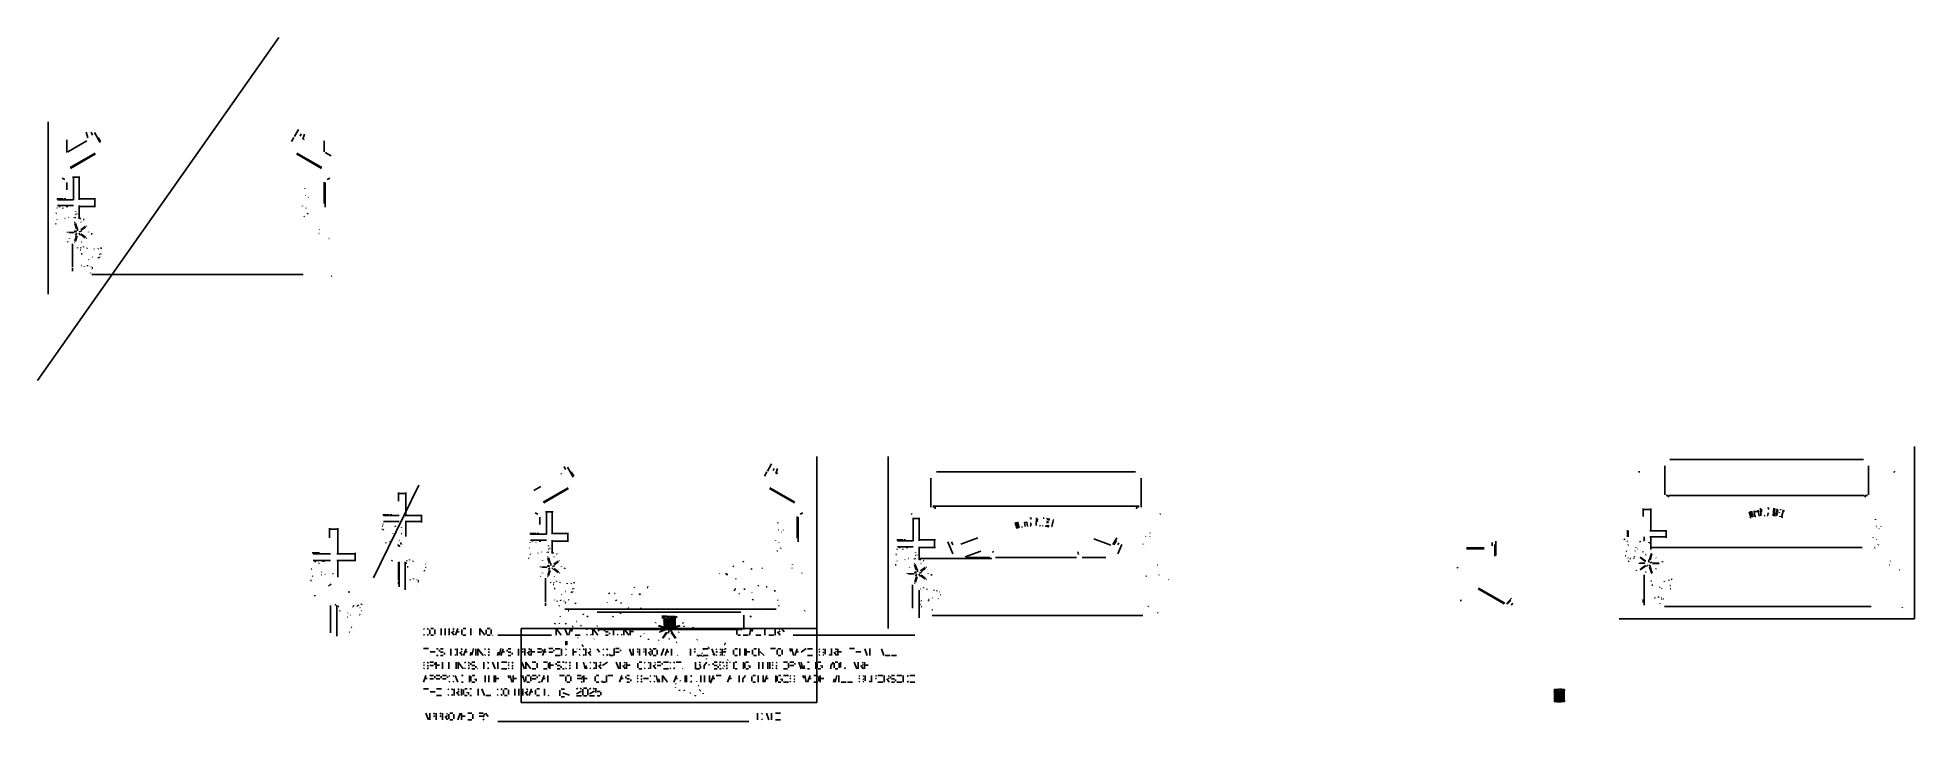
# Model space of a CAD drawing. Header units: metres. Extents: x -51 to 101, y -8 to 48.
import ezdxf

# ---------------------------------------------------------------- set-up
doc = ezdxf.new("R2010")
doc.units = ezdxf.units.M

msp = doc.modelspace()

# ---------------------------------------------------------------- linework, layer by layer
at = {"layer": 'MCD_Layer_0'}
for p, q in [((-31.690814, 48.06106), (-51.300009, 20.177465)), ((-48.924955, 38.721262), (-48.924955, 39.747023)), ((-48.844955, 38.76745), (-47.283632, 39.66888)), ((-47.208967, 39.904142), (-47.357851, 40.361824)), ((-46.946581, 40.372475), (-46.828223, 40.128471)), ((-46.216936, 39.514088), (-46.68424, 40.323483)), ((-46.373918, 39.941599), (-46.17316, 39.593876)), ((-30.475992, 39.941599), (-30.67675, 39.593876)), ((-30.43313, 40.015837), (-30.102451, 40.588591)), ((-29.885415, 40.230498), (-29.972963, 40.04987)), ((-29.755813, 39.803365), (-29.623545, 40.210255)), ((-29.666142, 39.826678), (-29.690314, 39.752372)), ((-28.004955, 38.76745), (-28.004955, 39.671643)), ((-48.650213, 37.48847), (-46.620001, 38.660613)), ((-46.580518, 38.593233), (-48.610306, 37.421335)), ((-30.269392, 38.593233), (-28.239603, 37.421335)), ((-28.199697, 37.48847), (-30.229908, 38.660613)), ((-27.924955, 38.721262), (-27.439667, 38.441081)), ((-49.303257, 36.623574), (-49.088889, 36.510059)), ((-48.461854, 36.695783), (-47.850955, 36.695783)), ((-48.391555, 36.625481), (-48.391555, 34.875078)), ((-47.921254, 34.875078), (-47.921254, 36.625481)), ((-27.546653, 36.623574), (-27.761021, 36.510059)), ((-29.596572, 35.787737), (-29.583836, 35.824005)), ((-29.526067, 35.220435), (-29.508134, 35.242092)), ((-29.326689, 35.052716), (-29.297892, 35.075897)), ((-29.160198, 35.201461), (-29.141406, 35.221776)), ((-49.801754, 33.751678), (-49.759453, 33.769178)), ((-49.738354, 34.945378), (-49.210554, 34.945378)), ((-49.714555, 34.177678), (-49.704454, 34.211978)), ((-48.391555, 34.875078), (-49.668054, 34.875078)), ((-49.668054, 34.394278), (-48.391555, 34.394278)), ((-49.517754, 34.272178), (-49.518354, 34.325378)), ((-49.251155, 34.163478), (-49.232353, 34.213378)), ((-49.139754, 34.945378), (-49.010855, 34.945378)), ((-48.835054, 34.323978), (-48.974954, 34.323978)), ((-48.209154, 33.914378), (-48.220155, 33.947978)), ((-48.216755, 33.687078), (-48.170454, 33.670479)), ((-48.113754, 33.724878), (-48.093653, 33.717778)), ((-47.921254, 33.316802), (-47.921254, 34.394278)), ((-47.850955, 34.945378), (-46.587854, 34.945378)), ((-46.587854, 34.323978), (-47.850955, 34.323978)), ((-46.658253, 34.394278), (-46.658253, 34.875078)), ((-29.774678, 34.370568), (-29.773684, 34.347207)), ((-29.504297, 34.183516), (-29.485702, 34.195778)), ((-29.333438, 33.771021), (-29.368774, 33.703107)), ((-49.788754, 32.909578), (-49.848053, 32.917578)), ((-49.693754, 33.225178), (-49.735253, 33.254078)), ((-49.088754, 33.335878), (-49.054554, 33.343978)), ((-48.856111, 32.195174), (-48.85663, 32.25595)), ((-48.777154, 33.440378), (-48.746954, 33.427478)), ((-48.339054, 33.439578), (-48.292554, 33.386378)), ((-48.254386, 33.035381), (-48.312181, 33.016116)), ((-48.235054, 33.427478), (-48.199653, 33.387078)), ((-47.850955, 33.35741), (-47.775639, 33.33357)), ((-47.524617, 33.257172), (-47.580198, 33.273672)), ((-47.327029, 32.703423), (-47.363194, 32.752441)), ((-46.909283, 32.054389), (-46.901417, 32.14985)), ((-29.616525, 33.531437), (-29.680514, 33.490177)), ((-28.428726, 32.11469), (-28.444409, 32.112184)), ((-28.384125, 32.438134), (-28.409641, 32.41606)), ((-48.843838, 31.427069), (-48.874015, 31.471166)), ((-48.461854, 31.29003), (-48.461854, 29.388237)), ((-48.301491, 31.442413), (-48.24348, 31.423939)), ((-48.061015, 30.987246), (-48.041683, 30.937211)), ((-47.783754, 30.782237), (-47.831155, 30.785037)), ((-47.777553, 30.975637), (-47.789654, 30.941637)), ((-47.560954, 31.079837), (-47.560353, 31.026537)), ((-47.356192, 31.718871), (-47.320765, 31.768366)), ((-47.274954, 30.967737), (-47.293753, 30.917837)), ((-46.712654, 30.885737), (-46.700054, 30.840537)), ((-46.347054, 30.901137), (-46.364155, 30.842337)), ((-46.173855, 30.940737), (-46.084254, 30.920537)), ((-27.617054, 31.71947), (-27.647229, 31.711593)), ((-48.461854, 29.057237), (-48.461854, 29.293537)), ((-47.680354, 30.473637), (-47.746654, 30.470337)), ((-47.707253, 29.515537), (-47.736354, 29.532237)), ((-47.517654, 29.453637), (-47.518155, 29.401137)), ((-47.230253, 29.538337), (-47.229653, 29.467537)), ((-47.156554, 30.013837), (-47.144854, 29.979537)), ((-46.933254, 29.421037), (-46.978254, 29.425437)), ((-46.833654, 29.256637), (-46.876755, 29.267637)), ((-46.812753, 29.332237), (-46.862453, 29.341137)), ((-46.857253, 30.229537), (-46.824654, 30.213537)), ((-46.328254, 30.147937), (-46.396554, 30.186237)), ((-46.265154, 30.193237), (-46.224953, 30.170737)), ((-46.212954, 30.424937), (-46.259352, 30.441437)), ((-46.156354, 30.479437), (-46.136155, 30.472137)), ((-47.003254, 28.914537), (-46.989855, 28.907437)), ((-27.392251, 28.671164), (-27.43455, 28.632699)), ((97.0304, 13.743448), (81.305363, 13.743448)), ((-8.758813, 12.62317), (-8.734641, 12.548864)), ((-8.521626, 13.168967), (-8.403268, 12.924963)), ((-7.791981, 12.31058), (-8.259285, 13.119975)), ((-7.948963, 12.738091), (-7.748205, 12.390368)), ((7.948963, 12.738091), (7.748205, 12.390368)), ((7.991825, 12.812329), (8.322504, 13.385083)), ((8.53954, 13.026991), (8.451992, 12.846362)), ((8.669142, 12.599857), (8.80141, 13.006747)), ((8.784012, 12.700634), (8.734641, 12.548864)), ((21.261265, 9.876657), (21.261265, 12.232714)), ((37.877476, 12.735163), (21.729252, 12.735163)), ((38.345463, 9.876657), (38.345463, 12.232714)), ((78.80515, 12.700365), (78.797826, 12.786714)), ((80.891392, 13.24), (80.891392, 10.873483)), ((97.444402, 13.24), (97.444402, 10.873483)), ((99.530644, 12.700365), (99.537968, 12.786714)), ((-20.31611, 11.669095), (-24.007998, 4.134013)), ((-21.981602, 10.363934), (-21.981602, 11.055135)), ((-21.441002, 10.984833), (-21.911303, 10.984833)), ((-21.370703, 11.055135), (-21.370703, 9.255934)), ((-10.42, 11.563942), (-10.985288, 11.237573)), ((-10.225258, 10.284962), (-8.195047, 11.457105)), ((-8.155563, 11.389725), (-10.185351, 10.217827)), ((8.155563, 11.389725), (10.185351, 10.217827)), ((10.225258, 10.284962), (8.195047, 11.457105)), ((81.171849, 10.817735), (80.987889, 10.817735)), ((81.171849, 10.817735), (81.180638, 10.680094)), ((97.085667, 10.817735), (81.250127, 10.817735)), ((97.163945, 10.817735), (97.155156, 10.680094)), ((97.163945, 10.817735), (97.347905, 10.817735)), ((-23.258102, 9.255934), (-22.730302, 9.255934)), ((-21.911303, 9.185634), (-23.187802, 9.185634)), ((-22.659502, 9.255934), (-22.530603, 9.255934)), ((-20.178001, 9.185634), (-21.441002, 9.185634)), ((-20.107602, 9.255934), (-20.107602, 8.634534)), ((-10.878302, 9.420066), (-10.663934, 9.306552)), ((-10.036899, 9.492276), (-9.426, 9.492276)), ((-9.9666, 9.421974), (-9.9666, 7.67157)), ((-9.496299, 7.67157), (-9.496299, 9.421974)), ((10.878302, 9.420066), (10.663934, 9.306552)), ((19.738071, 9.29855), (19.677341, 9.34029)), ((38.176151, 9.967546), (21.430576, 9.967546)), ((21.619816, 9.887544), (21.435856, 9.887544)), ((21.619816, 9.887544), (21.628605, 9.749903)), ((37.986912, 9.887544), (37.978123, 9.749903)), ((37.986912, 9.887544), (38.170872, 9.887544)), ((39.868656, 9.29855), (39.929386, 9.34029)), ((79.130998, 9.121066), (79.130998, 9.763471)), ((79.671598, 9.693169), (79.201297, 9.693169)), ((79.741897, 9.763471), (79.741897, 8.013066)), ((87.747657, 9.502891), (87.86811, 9.025993)), ((87.994152, 9.057828), (87.873698, 9.534726)), ((87.943385, 9.552327), (88.063838, 9.075429)), ((88.211606, 9.101182), (88.142749, 9.569902)), ((88.226669, 9.493159), (88.214206, 9.577999)), ((88.412797, 9.520502), (88.226669, 9.493159)), ((88.400333, 9.605342), (88.412797, 9.520502)), ((88.4711, 9.618138), (88.539957, 9.149418)), ((88.694437, 9.165306), (88.659696, 9.78934)), ((88.735455, 9.721571), (88.74979, 9.464095)), ((88.961524, 9.180175), (89.035534, 9.184296)), ((89.195989, 9.185829), (89.267816, 9.183209)), ((89.218774, 9.810414), (89.368675, 9.804945)), ((89.267816, 9.183209), (89.27596, 9.406436)), ((89.36749, 9.733065), (89.287982, 9.735966)), ((89.691863, 9.158093), (89.756037, 9.779789)), ((89.827532, 9.772409), (89.763358, 9.150713)), ((89.912585, 9.134366), (90.015639, 9.750812)), ((90.035209, 9.431971), (89.995327, 9.193407)), ((90.074679, 9.66807), (90.04706, 9.502863)), ((90.201172, 9.477099), (90.18932, 9.406207)), ((90.232659, 9.153731), (90.220808, 9.08284)), ((90.291806, 9.704644), (90.279955, 9.633753)), ((90.368353, 9.052679), (90.526855, 9.657246)), ((90.609046, 9.561395), (90.578152, 9.569494)), ((-27.576378, 8.158664), (-27.576378, 7.390665)), ((-27.498278, 8.080565), (-26.975778, 8.080565)), ((-26.897678, 6.159565), (-26.897678, 8.158664)), ((-23.321502, 8.062235), (-23.279201, 8.079734)), ((-23.298402, 8.345635), (-23.247201, 8.334035)), ((-23.234303, 8.488234), (-23.224202, 8.522534)), ((-23.223903, 8.026534), (-23.172302, 8.047835)), ((-23.187802, 8.704835), (-21.911303, 8.704835)), ((-22.431002, 7.707635), (-22.415402, 7.736134)), ((-22.296902, 7.750934), (-22.266702, 7.738034)), ((-22.235903, 8.345534), (-22.218102, 8.282334)), ((-21.930702, 8.394634), (-21.921502, 8.339834)), ((-21.754802, 7.738034), (-21.719401, 7.697634)), ((-21.728902, 8.224934), (-21.739903, 8.258535)), ((-21.633502, 8.035434), (-21.613401, 8.028334)), ((-21.441002, 8.704835), (-20.178001, 8.704835)), ((-21.370703, 8.634534), (-21.370703, 7.483434)), ((-11.313399, 7.74187), (-10.785599, 7.74187)), ((-9.9666, 7.67157), (-11.243099, 7.67157)), ((-10.714799, 7.74187), (-10.5859, 7.74187)), ((-9.426, 7.74187), (-8.162899, 7.74187)), ((-8.233298, 7.19077), (-8.233298, 7.67157)), ((8.828383, 8.584229), (8.841119, 8.620497)), ((8.898888, 8.016927), (8.916821, 8.038584)), ((9.098266, 7.849208), (9.127063, 7.872389)), ((9.264757, 7.997953), (9.283549, 8.018269)), ((19.766465, 8.95828), (20.377364, 8.95828)), ((19.836764, 8.887978), (19.836764, 7.137575)), ((20.307065, 7.137575), (20.307065, 8.887978)), ((28.238162, 8.153764), (28.117708, 8.630663)), ((28.307848, 8.171365), (28.187395, 8.648264)), ((28.238162, 8.153764), (28.307848, 8.171365)), ((28.313437, 8.680099), (28.43389, 8.203201)), ((28.629618, 8.252637), (28.699305, 8.270238)), ((28.872583, 8.616855), (29.05871, 8.644198)), ((28.918184, 8.306437), (28.872583, 8.616855)), ((29.05871, 8.644198), (29.104312, 8.33378)), ((29.104312, 8.33378), (29.175423, 8.344227)), ((29.295162, 8.984149), (29.44493, 8.992487)), ((29.329904, 8.360115), (29.401668, 8.364111)), ((29.45036, 8.920802), (29.370922, 8.91638)), ((29.401668, 8.364111), (29.389251, 8.58714)), ((29.831455, 8.380638), (29.854241, 9.005223)), ((29.923448, 8.930775), (29.914047, 8.673072)), ((30.098778, 8.370886), (30.172853, 8.368184)), ((30.398825, 8.345522), (30.32733, 8.352902)), ((30.391503, 8.974598), (30.462998, 8.967218)), ((30.856274, 8.277649), (30.548052, 8.329175)), ((30.630794, 8.388216), (30.868126, 8.34854)), ((30.651105, 8.945621), (30.927273, 8.899453)), ((30.824787, 8.601016), (30.670676, 8.62678)), ((30.682527, 8.697672), (30.836638, 8.671908)), ((30.915422, 8.828562), (30.710145, 8.862879)), ((31.213619, 8.764303), (31.091573, 8.298786)), ((31.091573, 8.298786), (31.122466, 8.290686)), ((31.162321, 8.852055), (31.264251, 8.825332)), ((39.073593, 7.752454), (39.093066, 7.787312)), ((77.854498, 7.460766), (77.854498, 8.013066)), ((77.924798, 7.942766), (77.924798, 7.461966)), ((80.934599, 7.942766), (79.671598, 7.942766)), ((81.004998, 8.013066), (81.004998, 7.391666)), ((87.798424, 9.008392), (87.86811, 9.025993)), ((88.211606, 9.101182), (88.282718, 9.111628)), ((90.470283, 9.025955), (90.368353, 9.052679)), ((97.99628, 8.855424), (98.009016, 8.891692)), ((98.066785, 8.288122), (98.084718, 8.30978)), ((98.266163, 8.120403), (98.29496, 8.143584)), ((98.432654, 8.269149), (98.451446, 8.289464)), ((-28.408278, 6.159565), (-28.994778, 6.159565)), ((-25.494178, 5.469165), (-25.494178, 6.159565)), ((-23.041203, 6.089834), (-23.046502, 6.160634)), ((-22.995302, 6.957234), (-23.016602, 7.003734)), ((-22.678302, 7.043034), (-22.707402, 7.094334)), ((-22.014202, 6.841735), (-21.970903, 6.689533)), ((-21.895202, 6.658234), (-21.929702, 6.779434)), ((-21.907002, 7.196034), (-21.923101, 7.164934)), ((-21.746101, 6.846534), (-21.820501, 6.990334)), ((-11.376799, 6.54817), (-11.334498, 6.56567)), ((-11.2896, 6.97417), (-11.279499, 7.00847)), ((-11.243099, 7.19077), (-9.9666, 7.19077)), ((-11.092799, 7.06867), (-11.093399, 7.12187)), ((-10.8262, 6.95997), (-10.807398, 7.00987)), ((-10.663799, 6.13237), (-10.629599, 6.14047)), ((-10.410099, 7.12047), (-10.549999, 7.12047)), ((-10.352199, 6.23687), (-10.321999, 6.22397)), ((-9.914099, 6.23607), (-9.867599, 6.18287)), ((-9.810099, 6.22397), (-9.774698, 6.18357)), ((-9.784199, 6.71087), (-9.7952, 6.74447)), ((-9.7918, 6.48357), (-9.745499, 6.466971)), ((-9.688799, 6.52137), (-9.668698, 6.51427)), ((-9.496299, 6.113294), (-9.496299, 7.19077)), ((-8.162899, 7.12047), (-9.426, 7.12047)), ((-9.426, 6.153902), (-9.350684, 6.130062)), ((8.650277, 7.16706), (8.65127, 7.143699)), ((8.808429, 6.327929), (8.744441, 6.286669)), ((8.920658, 6.980008), (8.939253, 6.99227)), ((9.091517, 6.567513), (9.056181, 6.499599)), ((18.489965, 7.207875), (19.017765, 7.207875)), ((18.513764, 6.440175), (18.523865, 6.474475)), ((19.836764, 7.137575), (18.560265, 7.137575)), ((18.560265, 6.656775), (19.836764, 6.656775)), ((18.710565, 6.534675), (18.709965, 6.587875)), ((18.977164, 6.425975), (18.995966, 6.475875)), ((19.088565, 7.207875), (19.217464, 7.207875)), ((19.393265, 6.586475), (19.253365, 6.586475)), ((20.019165, 6.176875), (20.008164, 6.210475)), ((20.307065, 5.579299), (20.307065, 6.656775)), ((20.377364, 7.207875), (21.640465, 7.207875)), ((21.640465, 6.586475), (20.377364, 6.586475)), ((21.570066, 6.656775), (21.570066, 7.137575)), ((22.655628, 7.043557), (23.052237, 6.090606)), ((22.949126, 7.058202), (23.060828, 6.81108)), ((23.705436, 6.866775), (25.071505, 7.36939)), ((25.316877, 6.300696), (24.055274, 5.836517)), ((26.328112, 6.289603), (26.305773, 6.183766)), ((33.207344, 6.24879), (33.257352, 6.011434)), ((35.873668, 6.791695), (34.507598, 7.294311)), ((36.044833, 6.824924), (36.38616, 7.367356)), ((36.125937, 6.807243), (36.353878, 7.169316)), ((36.537056, 6.981084), (36.454322, 6.7982)), ((36.46517, 6.073165), (36.787888, 6.825289)), ((38.453641, 6.633064), (38.454634, 6.609704)), ((38.503083, 6.867507), (38.493356, 6.866703)), ((38.702251, 7.482932), (38.720185, 7.504589)), ((38.724022, 6.446013), (38.742617, 6.458275)), ((39.068121, 7.463958), (39.086913, 7.484273)), ((66.227011, 6.566887), (64.771413, 6.566887)), ((66.227011, 6.486887), (64.771413, 6.486887)), ((66.870703, 7.007693), (66.851203, 6.7372)), ((67.073401, 5.899485), (67.073401, 6.834094)), ((67.151206, 7.095293), (67.151206, 5.946696)), ((77.630096, 7.207066), (77.584699, 7.284766)), ((77.796499, 6.278766), (77.759998, 6.304266)), ((77.814198, 7.102766), (77.865399, 7.091166)), ((77.888697, 6.783666), (77.940298, 6.804966)), ((78.489898, 6.287266), (78.477798, 6.324466)), ((78.543398, 6.589866), (78.525299, 6.557366)), ((78.681598, 6.464766), (78.697198, 6.493266)), ((78.876697, 7.102666), (78.894498, 7.039466)), ((79.096276, 6.262092), (79.115586, 6.227536)), ((79.181898, 7.151766), (79.191098, 7.096966)), ((79.201297, 7.461966), (79.201297, 7.222366)), ((79.241598, 7.220466), (79.248697, 7.178267)), ((79.632898, 7.025066), (79.601497, 6.934066)), ((79.671598, 7.461966), (80.934599, 7.461966)), ((79.741897, 6.425098), (79.741897, 7.391666)), ((96.932028, 6.58654), (79.741897, 6.58654)), ((97.818174, 7.438255), (97.819167, 7.414895)), ((97.976326, 6.599124), (97.912338, 6.557864)), ((98.088555, 7.251204), (98.10715, 7.263466)), ((98.259414, 6.838709), (98.224078, 6.770795)), ((-29.018178, 4.852665), (-29.065178, 4.833265)), ((-28.916578, 6.081465), (-27.498278, 6.081465)), ((-27.498278, 5.547265), (-28.916578, 5.547265)), ((-28.750278, 5.470665), (-28.749678, 5.411565)), ((-28.432478, 5.346265), (-28.453378, 5.290765)), ((-28.146478, 5.469165), (-27.991078, 5.469165)), ((-27.167278, 4.795565), (-27.189578, 4.803465)), ((-26.975778, 6.081465), (-25.572378, 6.081465)), ((-25.572378, 5.547265), (-26.975778, 5.547265)), ((-26.897678, 4.189665), (-26.897678, 5.469165)), ((-22.508303, 5.479534), (-22.488002, 5.550234)), ((-21.981602, 3.935534), (-21.981602, 5.393734)), ((-21.911303, 3.392034), (-21.911303, 5.415434)), ((-21.441002, 5.420334), (-21.441002, 3.159734)), ((-21.303502, 5.329534), (-21.350903, 5.332334)), ((-21.297301, 5.522934), (-21.309402, 5.488934)), ((-21.200102, 5.020934), (-21.266402, 5.017634)), ((-21.080702, 5.627134), (-21.080101, 5.573834)), ((-20.794702, 5.515034), (-20.813501, 5.465134)), ((-19.848002, 4.695234), (-19.916302, 4.733534)), ((-19.757602, 5.241334), (-19.788701, 5.263934)), ((-19.732702, 4.972234), (-19.7791, 4.988734)), ((-11.363799, 5.70607), (-11.423099, 5.71407)), ((-11.268799, 6.02167), (-11.310298, 6.05057)), ((-10.431156, 4.991666), (-10.431675, 5.052442)), ((-9.829431, 5.831873), (-9.887226, 5.812608)), ((-9.099662, 6.053664), (-9.155243, 6.070164)), ((-8.902075, 5.499915), (-8.938239, 5.548933)), ((-8.484328, 4.850881), (-8.476462, 4.946342)), ((5.180804, 5.076218), (5.274922, 5.037266)), ((6.018045, 5.480129), (6.052004, 5.409765)), ((6.727701, 4.874044), (6.676659, 4.814278)), ((7.596855, 4.895253), (7.536126, 4.945163)), ((9.996229, 4.911182), (9.980546, 4.908676)), ((10.04083, 5.234626), (10.015314, 5.212552)), ((18.439565, 5.172075), (18.380265, 5.180075)), ((18.426565, 6.014175), (18.468866, 6.031675)), ((18.534565, 5.487675), (18.493066, 5.516575)), ((19.139565, 5.598375), (19.173765, 5.606475)), ((19.451165, 5.702875), (19.481365, 5.689975)), ((19.889265, 5.702075), (19.935765, 5.648875)), ((19.973932, 5.297877), (19.916137, 5.278613)), ((19.993265, 5.689975), (20.028666, 5.649575)), ((20.011564, 5.949575), (20.057865, 5.932976)), ((20.114565, 5.987375), (20.134666, 5.980275)), ((20.377364, 5.619907), (20.377364, 5.70135)), ((23.554043, 5.70135), (20.377364, 5.70135)), ((20.377364, 5.619907), (20.45268, 5.596066)), ((20.703701, 5.519669), (20.64812, 5.536169)), ((20.901289, 4.96592), (20.865124, 5.014938)), ((26.228529, 5.70135), (23.554043, 5.70135)), ((24.131499, 5.78135), (26.045117, 5.78135)), ((26.507074, 5.78135), (33.099653, 5.78135)), ((33.56161, 5.78135), (35.475228, 5.78135)), ((39.652399, 5.160804), (39.68015, 5.169866)), ((64.008107, 5.002299), (64.065617, 4.910685)), ((77.717598, 5.917967), (77.666298, 5.924866)), ((77.872697, 5.764666), (77.908997, 5.752366)), ((77.992098, 5.490766), (77.913599, 5.449966)), ((78.075398, 5.636566), (78.062399, 5.665166)), ((78.117298, 5.714365), (78.095998, 5.760866)), ((78.409498, 5.701666), (78.382998, 5.748166)), ((78.434298, 5.800166), (78.405198, 5.851466)), ((78.594676, 4.707099), (78.561926, 4.749955)), ((80.697045, 5.400931), (80.696587, 5.469516)), ((99.164126, 5.182377), (99.148443, 5.179871)), ((99.208727, 5.505822), (99.183211, 5.483747)), ((99.975798, 4.787157), (99.945623, 4.779281)), ((-29.116578, 3.906465), (-29.050778, 3.897565)), ((-28.991278, 4.280365), (-28.945178, 4.248265)), ((-28.234978, 4.380265), (-28.260878, 4.377865)), ((-27.285078, 4.428165), (-27.324378, 4.472965)), ((-21.981602, 3.604534), (-21.981602, 3.840834)), ((-21.037402, 4.000934), (-21.037903, 3.948434)), ((-20.750001, 4.085634), (-20.749401, 4.014834)), ((-20.523002, 3.461834), (-20.509603, 3.454734)), ((-20.453002, 3.968334), (-20.498002, 3.972734)), ((-20.353402, 3.803934), (-20.396503, 3.814934)), ((-20.332501, 3.879534), (-20.382201, 3.888434)), ((-10.418883, 4.223561), (-10.44906, 4.267658)), ((-10.036899, 4.086523), (-10.036899, 2.184729)), ((-9.876536, 4.238905), (-9.818525, 4.220431)), ((-9.63606, 3.783738), (-9.616728, 3.733703)), ((-9.358799, 3.578729), (-9.4062, 3.581529)), ((-9.352598, 3.772129), (-9.364699, 3.738129)), ((-9.255399, 3.270129), (-9.321699, 3.266829)), ((-9.135999, 3.876329), (-9.135398, 3.823029)), ((-8.931237, 4.515364), (-8.89581, 4.564858)), ((-8.849999, 3.764229), (-8.868798, 3.714329)), ((-8.287699, 3.682229), (-8.275099, 3.637029)), ((-7.922099, 3.697629), (-7.9392, 3.638829)), ((-7.787999, 3.221429), (-7.834397, 3.237929)), ((-7.7489, 3.737229), (-7.659299, 3.717029)), ((-7.731399, 3.275929), (-7.7112, 3.268629)), ((-2.796642, 3.303867), (-2.842757, 3.374828)), ((-1.722621, 3.282717), (-1.770298, 3.339676)), ((-1.748217, 3.435178), (-1.704168, 3.382433)), ((4.085979, 4.482122), (4.057425, 4.463214)), ((4.644724, 4.394541), (4.628923, 4.50118)), ((4.73239, 4.336528), (4.715943, 4.446939)), ((5.36441, 3.128714), (5.273815, 3.096946)), ((5.414317, 3.229003), (5.30964, 3.192335)), ((6.183632, 3.1928), (6.077614, 3.216305)), ((7.204849, 3.479082), (7.283895, 3.492201)), ((7.961646, 3.376629), (7.880844, 3.429829)), ((8.645146, 3.05933), (8.542544, 3.078831)), ((10.807901, 4.515962), (10.777726, 4.508085)), ((19.372207, 4.457671), (19.371689, 4.518447)), ((19.766465, 3.552527), (19.766465, 1.650733)), ((19.926828, 3.704909), (19.984839, 3.686436)), ((20.307065, 3.135534), (20.307065, 0.874933)), ((20.450766, 3.238133), (20.438665, 3.204134)), ((20.667365, 3.342334), (20.667966, 3.289033)), ((20.872127, 3.981368), (20.907553, 4.030863)), ((20.953365, 3.230233), (20.934566, 3.180333)), ((21.319035, 4.316886), (21.326901, 4.412347)), ((21.515665, 3.148233), (21.528265, 3.103034)), ((21.746029, 3.043334), (21.762729, 3.101233)), ((38.727268, 4.260668), (38.783449, 4.268537)), ((39.799593, 4.377186), (39.783909, 4.374681)), ((40.611265, 3.981966), (40.58109, 3.97409)), ((67.843546, 2.002017), (65.716935, 3.229816)), ((67.883546, 2.071299), (65.756935, 3.299098)), ((79.201297, 4.359984), (79.201297, 1.912424)), ((79.809098, 3.849924), (79.761697, 3.852724)), ((79.912498, 3.541324), (79.846198, 3.538024)), ((80.464298, 3.353724), (80.479599, 3.382624)), ((80.659197, 3.253724), (80.638998, 3.219224)), ((80.851798, 3.793824), (80.834098, 3.857124)), ((81.218562, 3.968825), (81.201461, 3.910024)), ((81.352662, 3.492624), (81.306264, 3.509124)), ((81.327698, 3.260925), (81.367899, 3.238424)), ((81.391761, 4.008424), (81.481362, 3.988224)), ((-28.777378, 2.715665), (-28.772478, 2.642765)), ((-27.498278, 1.884065), (-27.498278, -0.355835)), ((-27.064578, 1.945365), (-27.147978, 1.902165)), ((-26.975778, -0.613935), (-26.975778, 1.897265)), ((-26.822978, 1.796865), (-26.875578, 1.799965)), ((-25.937478, 2.962265), (-26.053778, 3.001865)), ((-25.664378, 1.734565), (-25.684078, 1.804865)), ((-25.618878, 1.861665), (-25.632878, 1.911865)), ((-25.346678, 1.795365), (-25.328078, 1.859665)), ((-25.245578, 1.863665), (-25.226678, 1.928965)), ((-24.934678, 1.950565), (-25.034178, 1.973065)), ((-10.036899, 1.853729), (-10.036899, 2.090029)), ((-9.282298, 2.312029), (-9.311399, 2.328729)), ((-9.092699, 2.250129), (-9.0932, 2.197629)), ((-8.961793, 1.842287), (-8.887689, 1.868743)), ((-8.805298, 2.334829), (-8.804698, 2.264029)), ((-8.731599, 2.810329), (-8.719899, 2.776029)), ((-8.578299, 1.711029), (-8.5649, 1.703929)), ((-8.508299, 2.217529), (-8.553299, 2.221929)), ((-8.408699, 2.053129), (-8.4518, 2.064129)), ((-8.387798, 2.128729), (-8.437498, 2.137629)), ((-8.432298, 3.026029), (-8.399699, 3.010029)), ((-8.175114, 2.302321), (-8.103905, 2.362671)), ((-7.903299, 2.944429), (-7.971599, 2.982729)), ((-7.840199, 2.989729), (-7.799998, 2.967229)), ((-7.58047, 2.020264), (-7.635986, 2.096636)), ((-4.880851, 2.895209), (-4.839823, 2.823877)), ((-4.259706, 2.267668), (-4.33481, 2.32628)), ((-3.931669, 2.105385), (-3.856069, 2.058215)), ((-3.337323, 1.696535), (-3.280346, 1.637964)), ((-2.382168, 2.76112), (-2.443937, 2.817533)), ((-2.338496, 2.82712), (-2.282726, 2.776199)), ((-2.303248, 1.696002), (-2.305182, 1.6247)), ((6.766146, 2.304928), (6.821245, 2.385529)), ((8.873345, 2.347428), (8.806143, 2.278931)), ((20.373365, 1.963333), (20.432666, 1.959533)), ((20.450565, 2.271034), (20.509066, 2.259933)), ((20.521066, 1.778034), (20.491965, 1.794733)), ((21.071765, 2.276334), (21.083465, 2.242033)), ((21.131166, 2.360934), (21.079664, 2.356234)), ((21.394665, 1.519133), (21.351564, 1.530133)), ((21.371066, 2.492033), (21.403665, 2.476033)), ((21.900065, 2.410434), (21.847234, 2.442784)), ((21.963229, 2.956533), (21.93213, 2.979133)), ((22.044729, 2.741934), (22.075637, 2.734633)), ((38.938171, 1.813067), (38.912006, 1.772522)), ((64.313598, 2.325777), (64.317597, 2.217682)), ((68.017869, 2.005626), (68.446543, 2.482046)), ((68.09478, 1.974399), (68.381023, 2.292391)), ((68.52949, 2.075727), (68.416835, 1.909594)), ((79.130998, 2.124924), (79.130998, 2.361224)), ((80.075198, 2.521324), (80.074697, 2.468824)), ((80.362599, 2.606024), (80.363199, 2.535224)), ((80.501498, 2.033124), (80.512998, 2.025224)), ((80.647197, 2.401924), (80.610198, 2.403724)), ((80.659598, 2.488725), (80.614598, 2.493124)), ((80.780099, 2.399924), (80.730399, 2.408824)), ((97.662551, 1.801403), (80.860406, 1.801403)), ((100.200601, 1.738851), (100.158302, 1.700387)), ((-26.708078, 1.454065), (-26.781778, 1.450365)), ((-25.887478, 1.118965), (-25.900878, 1.096165)), ((-25.767278, 0.101765), (-25.815178, 0.113965)), ((-25.090978, 1.117465), (-25.135678, 1.142465)), ((-24.992278, 1.452365), (-25.014778, 1.460465)), ((-12, 0), (-12, -5.999999)), ((-9.272145, 0.36912), (-9.26082, 0.44082)), ((-8.872458, 1.004139), (-8.808408, 0.948147)), ((-8.403815, 0.429312), (-8.350632, 0.353517)), ((-8.140118, -0.54594), (-8.0182, 0)), ((-7.791938, 0.173602), (-7.876719, 0.169113)), ((-7.118491, 0.258624), (-7.192897, 0.235958)), ((-6.961253, 1.196449), (-6.985448, 1.120062)), ((-6.59965, 1.0286), (-6.658751, 0.9405)), ((-5.877383, 0.204261), (-5.805344, 0.235714)), ((5.82745, 1.3276), (-5.82745, 1.3276)), ((-4.532704, 1.013883), (-4.561931, 0.939834)), ((-2.000001, 0), (0, 0)), ((-2, 0), (0, 0)), ((-1.094913, 0.44492), (-1.073696, 0.508013)), ((-0.598361, 1), (-0.255379, 1)), ((-0.483607, 0.868852), (-0.598361, 0.868852)), ((-0.598361, 0), (-0.598361, 0.131148)), ((-0.532787, 1), (-0.181352, 1)), ((-0.385246, 0.868852), (-0.532787, 0.868852)), ((-0.532787, 0.131148), (-0.385246, 0.131148)), ((-0.106557, 0), (-0.532787, 0)), ((-0.528005, 0.984615), (-0.219111, 0.984615)), ((-0.491803, 0.868852), (-0.491803, 1)), ((-0.491803, 0), (-0.491803, 0.131148)), ((-0.229207, 0), (-0.485938, 0)), ((-0.43738, 0.833413), (-0.484736, 0.913462)), ((-0.401639, 0.622951), (-0.401639, 1)), ((-0.38762, 0.292067), (-0.38762, 0.694952)), ((-0.385246, 0.868852), (-0.385246, 1)), ((-0.385246, 0), (-0.385246, 0.131148)), ((-0.377885, 0.3125), (-0.377885, 0.811779)), ((-0.377049, 0.131148), (-0.377049, 0.868852)), ((-0.352459, 0.868852), (-0.352459, 0.131148)), ((-0.344262, 0), (-0.344262, 0.360656)), ((-0.213115, 0), (-0.344262, 0)), ((-0.342909, 0.984615), (0.413101, 0.984615)), ((-0.294832, 0.302404), (-0.294832, 0.673077)), ((-0.015986, 0.235337), (-0.282813, 0.636538)), ((-0.270492, 0.868852), (-0.270492, 0.622951)), ((-0.270492, 0.131148), (-0.270492, 0.868852)), ((0.226947, -0.016393), (-0.254098, 0.847336)), ((-0.254098, 0.131148), (-0.106557, 0.131148)), ((-0.237705, 0.131148), (-0.237705, 0)), ((-0.229508, 0.868852), (-0.229508, 0.590164)), ((-0.229508, 0.459016), (-0.229508, 0.131148)), ((0.104808, 0.18774), (-0.223558, 0.623798)), ((-0.213115, 0.360656), (-0.213115, 0.274334)), ((-0.188525, 0), (-0.188525, 0.131148)), ((-0.178005, 0.697356), (-0.178005, 0.596635)), ((-0.178005, 0.430769), (-0.178005, 0.297115)), ((0.160216, 0), (-0.161659, 0)), ((-0.025871, 0.868852), (-0.122951, 0.868852)), ((-0.122951, 0.508197), (-0.033299, 0.508197)), ((-0.122951, 0.377049), (-0.122951, 0.131148)), ((-0.105409, 0.81875), (-0.119351, 0.81875)), ((-0.114754, 1), (-0.114754, 0.868852)), ((-0.114754, 0.131148), (-0.114754, 0)), ((-0.066466, 0.838462), (-0.085457, 0.841106)), ((-0.085457, 0.326442), (-0.085457, 0.30024)), ((-0.07377, 0.131148), (-0.07377, 0.868852)), ((-0.037019, 0.733413), (0.28101, 0.314904)), ((-0.008197, 0.131148), (-0.008197, 0)), ((0.003586, 0.306609), (0.265369, 1)), ((0.028726, 0.540144), (0.198437, 0.792548)), ((0.07377, 0.868852), (0.07377, 0.131148)), ((0.111659, 0.825721), (0.105409, 0.825721)), ((0.106557, 0.868852), (0.106557, 1)), ((0.114754, 0.868852), (0.114754, 1)), ((0.114754, 0), (0.114754, 0.131148)), ((0.163934, 0.938525), (0.163934, 1)), ((0.163934, 0.704918), (0.163934, 0.772797)), ((0.178245, 0.596635), (0.178245, 0.697356)), ((0.178245, 0.297115), (0.178245, 0.430769)), ((0.188525, 0.131148), (0.188525, 0)), ((0.222115, 0.984615), (0.490385, 0.984615)), ((0.229508, 0.590164), (0.229508, 0.868852)), ((0.229508, 0.131148), (0.229508, 0.459016)), ((0.476202, 0), (0.23125, 0)), ((0.237705, 0), (0.237705, 0.131148)), ((0.254098, 0.21875), (0.254098, 0.868852)), ((0.260938, 0.322837), (0.260938, 0.643269)), ((0.270492, 0.622951), (0.270492, 0.868852)), ((0.295082, 1), (0.295082, 0.704918)), ((0.352459, 0.131148), (0.352459, 0.868852)), ((0.377049, 0.868852), (0.377049, 0.131148)), ((0.385246, 0.868852), (0.385246, -0.016393)), ((0.38762, 0.694952), (0.38762, 0.292067)), ((0.401639, 1), (0.401639, 0.622951)), ((0.467909, 0.670673), (0.467909, 0.323077)), ((0.483607, 0.868852), (0.483607, 0.131148)), ((0.491803, 1), (0.491803, 0.868852)), ((0.491803, 0.131148), (0.491803, 0)), ((0.532787, 1), (0.532787, 0.868852)), ((0.598361, 1), (0.598361, 0.868852)), ((0.598361, 0.131148), (0.598361, 0)), ((1.139132, 0.41556), (1.117039, 0.485922)), ((1.222637, 0.151134), (1.202635, 0.214624)), ((1.992777, 0.117094), (1.940878, 0.033843)), ((6.07675, 1.0804), (6.076551, -0.0796)), ((6.530723, -0.54594), (6.652641, 0)), ((6.65875, 0.9405), (6.59965, 1.0286)), ((7.420634, 1.461504), (7.429361, 1.462086)), ((11.032704, 1.467656), (10.990405, 1.429191)), ((12, 0), (12, -5.999999)), ((21.225065, 1.177033), (21.238464, 1.169933)), ((38.475333, 1.076212), (21.361137, 1.076212)), ((39.742552, 1.258825), (39.684569, 1.304876)), ((-25.955778, -0.278335), (-25.940878, -0.286235)), ((-19.953795, -0.08396), (-19.857999, -0.00286)), ((-19.873483, -0.545832), (-19.953795, -0.478579)), ((-19.641259, -0.00286), (-19.546431, -0.069124)), ((-19.641011, -0.546049), (-19.54574, -0.478294)), ((-19.436983, -0.463852), (-19.436983, -0.095936)), ((-19.356671, -0.001978), (-19.12348, -0.001978)), ((-19.124447, -0.54594), (-19.355703, -0.54594)), ((-19.028652, -0.084068), (-19.028652, -0.463852)), ((-18.511702, -0.54594), (-18.511702, -0.002967)), ((-18.185198, -0.54594), (-18.185198, -0.000989)), ((-17.865413, -0.545373), (-17.865413, -0.001556)), ((-17.660822, -0.273537), (-17.456662, -0.546507)), ((-17.457629, -0.205296), (-17.553419, -0.273537)), ((-17.552452, -0.001556), (-17.457629, -0.083646)), ((-17.348922, -0.54594), (-17.144894, -0.002123)), ((-17.241918, -0.260558), (-17.048386, -0.260559)), ((-16.831977, -0.478579), (-16.831977, -0.08396)), ((-16.519193, -0.546049), (-16.751665, -0.545832)), ((-16.736182, -0.00286), (-16.519442, -0.00286)), ((-16.097286, -0.54594), (-16.097286, -0.000989)), ((-15.369866, -0.54594), (-15.369866, -0.002967)), ((-14.961535, -0.54594), (-15.369866, -0.002967)), ((-14.852916, -0.463852), (-14.852916, -0.095936)), ((-14.772604, -0.001978), (-14.539413, -0.001978)), ((-14.540381, -0.54594), (-14.771636, -0.54594)), ((-14.444585, -0.084068), (-14.444585, -0.463852)), ((-13.906484, -0.54594), (-9.557798, -0.54594)), ((-9.172879, -0.54594), (-9.172879, -0.002967)), ((-8.764548, -0.54594), (-9.172879, -0.002967)), ((-8.452841, -0.002123), (-8.249638, -0.546085)), ((-7.935952, -0.231432), (-7.853704, -0.000989)), ((-7.622476, -0.002051), (-7.21347, -0.002051)), ((-7.215406, -0.546013), (-7.622476, -0.545867)), ((-7.083912, -1.344089), (-6.993688, -1.353533)), ((-6.938454, -1.437829), (-7.019113, -1.429383)), ((-6.699014, -0.095936), (-6.618701, -0.001978)), ((-6.617739, -0.54594), (-6.699014, -0.463852)), ((-6.290683, -0.463852), (-6.386478, -0.54594)), ((-6.385505, -0.001978), (-6.290683, -0.084068)), ((-6.182058, -0.54594), (-6.182058, -0.002967)), ((-5.773727, -0.54594), (-6.182058, -0.002967)), ((-5.735049, -0.0781), (-5.735049, -0.207)), ((-5.656849, -0.0781), (5.65685, -0.0781)), ((-5.257479, -0.219563), (-5.257479, -0.098903)), ((-5.176204, -0.002967), (-4.943981, -0.002967)), ((-4.944943, -0.274949), (-5.176204, -0.274949)), ((-5.176204, -0.54594), (-4.944943, -0.54594)), ((-4.850121, -0.46583), (-4.850121, -0.342202)), ((-4.523673, -0.54594), (-4.523673, -0.000989)), ((-4.203949, -0.095936), (-4.123636, -0.001978)), ((-4.122674, -0.54594), (-4.203949, -0.463852)), ((-3.795617, -0.463852), (-3.891413, -0.54594)), ((-3.89044, -0.001978), (-3.795617, -0.084068)), ((-3.687004, -0.54594), (-3.687004, -0.002967)), ((-3.278673, -0.54594), (-3.687004, -0.002967)), ((-3.170247, -0.247329), (-2.883845, -0.247329)), ((-3.16996, -0.545867), (-3.16996, -0.002051)), ((-2.340288, -0.606783), (-2.277506, -0.654602)), ((-1.681574, -0.904382), (-1.659142, -0.824836)), ((-0.868563, -0.913908), (-0.8034, -0.960499)), ((0.012807, -0.016393), (-0.016393, -0.016393)), ((0.579964, -1.138222), (0.631187, -1.100186)), ((2.321907, -0.890017), (2.262136, -0.910069)), ((3.189257, -1.543209), (3.1966, -1.476314)), ((4.465575, -1.288244), (4.540029, -1.291277)), ((4.527391, -1.217902), (4.598916, -1.220815)), ((5.498106, -0.478579), (5.498106, -0.08396)), ((5.810885, -0.546049), (5.578407, -0.545832)), ((5.59389, -0.00286), (5.810642, -0.00286)), ((5.949649, -0.0781), (5.73505, -0.0781)), ((6.015006, -0.002051), (6.424012, -0.002051)), ((6.422077, -0.546013), (6.015006, -0.545867)), ((6.734889, -0.231432), (6.817137, -0.000989)), ((7.048365, -0.002051), (7.457371, -0.002051)), ((7.455435, -0.546013), (7.048365, -0.545867)), ((7.782027, -0.54594), (7.782027, -0.000989)), ((8.10184, -0.002051), (8.510846, -0.002051)), ((8.508911, -0.546013), (8.10184, -0.545867)), ((8.617668, -0.545373), (8.617668, -0.001556)), ((8.822254, -0.273537), (9.026419, -0.546507)), ((9.025457, -0.205296), (8.929661, -0.273537)), ((8.930624, -0.001556), (9.025457, -0.083646)), ((9.338734, -0.27297), (9.135541, -0.001978)), ((19.954873, -0.54594), (10.079265, -0.54594)), ((-19.953989, -2.816835), (-19.872714, -2.7209)), ((-19.872714, -2.992881), (-19.953989, -2.937496)), ((-19.940214, -1.631749), (-19.538662, -1.631749)), ((-19.546631, -3.060134), (-19.641453, -2.992881)), ((-19.640485, -2.7209), (-19.547598, -2.801011)), ((-19.125067, -2.992531), (-19.43857, -2.992531)), ((-19.438106, -2.72055), (-19.125067, -2.72055)), ((-19.415948, -1.878582), (-19.00859, -1.878582)), ((-19.030239, -2.787804), (-19.030239, -2.938135)), ((-18.921863, -2.96526), (-18.635455, -2.96526)), ((-18.921576, -3.263801), (-18.921576, -2.719983)), ((-18.899413, -2.176699), (-18.759109, -2.176699)), ((-18.897478, -1.633727), (-18.764915, -1.633727)), ((-18.651016, -1.850323), (-18.651016, -1.729662)), ((-18.569741, -1.633727), (-18.337512, -1.633727)), ((-18.33848, -1.905708), (-18.569741, -1.905708)), ((-18.569741, -2.176699), (-18.33848, -2.176699)), ((-18.405853, -3.263872), (-18.405853, -2.7209)), ((-18.243658, -2.096589), (-18.243658, -1.972961)), ((-17.889992, -3.263872), (-17.889992, -2.7209)), ((-17.727426, -2.176628), (-17.727426, -1.63281)), ((-17.319593, -2.095674), (-17.415383, -2.176771)), ((-17.413447, -1.63281), (-17.319593, -1.713911)), ((-17.303899, -3.263872), (-17.303899, -2.7209)), ((-17.21093, -2.176133), (-17.21093, -1.632315)), ((-17.125109, -3.263872), (-17.125109, -2.7209)), ((-16.716778, -3.263872), (-17.125109, -2.7209)), ((-17.006338, -1.904297), (-16.802178, -2.177266)), ((-16.803146, -1.836055), (-16.898936, -1.904297)), ((-16.897968, -1.632315), (-16.803146, -1.714404)), ((-16.694438, -2.176699), (-16.490416, -1.632884)), ((-16.608154, -2.788154), (-16.512358, -2.7209)), ((-16.587434, -1.891317), (-16.393902, -1.891319)), ((-16.309166, -3.005737), (-16.199822, -3.005737)), ((-16.308198, -2.7209), (-16.20079, -2.802)), ((-16.149984, -2.178183), (-16.083219, -1.916093)), ((-16.091264, -2.937496), (-16.091264, -2.816835)), ((-16.015486, -2.174226), (-15.879053, -1.630265)), ((-16.00999, -2.7209), (-15.777761, -2.7209)), ((-15.778729, -2.992881), (-16.00999, -2.992881)), ((-15.700318, -2.176699), (-15.700318, -1.633727)), ((-15.521528, -2.176699), (-15.521528, -1.633727)), ((-15.113197, -2.176699), (-15.521528, -1.633727)), ((-15.058962, -3.263801), (-15.058962, -2.719983)), ((-15.004578, -1.700981), (-14.908782, -1.633727)), ((-14.923298, -2.176699), (-15.004578, -2.0956)), ((-14.744983, -2.719983), (-14.651128, -2.801084)), ((-14.70559, -1.918564), (-14.596247, -1.918564)), ((-14.704622, -1.633727), (-14.597214, -1.714827)), ((-14.596247, -2.096589), (-14.704622, -2.176699)), ((-14.33945, -2.720056), (-14.136252, -3.264018)), ((-13.943566, -2.178183), (-13.876801, -1.916093)), ((-13.917505, -3.263872), (-13.917505, -2.718922)), ((-13.809068, -2.174226), (-13.672635, -1.630265)), ((-13.673736, -2.176699), (-13.469714, -1.632884)), ((-13.597692, -2.719983), (-13.188686, -2.719983)), ((-13.566731, -1.891317), (-13.373199, -1.891319)), ((-13.156984, -1.850323), (-13.156984, -1.729662)), ((-13.081969, -2.816835), (-13.000689, -2.7209)), ((-13.000689, -2.992881), (-13.081969, -2.937496)), ((-13.075704, -1.633727), (-12.843481, -1.633727)), ((-12.844449, -1.905708), (-13.075704, -1.905708)), ((-13.075704, -2.176699), (-12.844449, -2.176699)), ((-12.674611, -3.060134), (-12.769434, -2.992881)), ((-12.768466, -2.7209), (-12.675579, -2.801011)), ((-12.749626, -2.096589), (-12.749626, -1.972961)), ((-12.233412, -2.176699), (-12.233412, -1.633377)), ((-11.955276, -2.720056), (-11.752078, -3.264018)), ((-11.920373, -1.633377), (-11.825545, -1.700631)), ((-11.825545, -1.850962), (-11.920373, -1.905358)), ((-11.716904, -2.176133), (-11.716904, -1.632315)), ((-11.642497, -3.263872), (-11.642497, -2.7209)), ((-11.234166, -3.263872), (-11.642497, -2.7209)), ((-11.512318, -1.904297), (-11.308152, -2.177266)), ((-11.309114, -1.836055), (-11.40491, -1.904297)), ((-11.403948, -1.632315), (-11.309114, -1.714404)), ((-11.199672, -1.878087), (-10.913269, -1.878087)), ((-11.199384, -2.176628), (-11.199384, -1.63281)), ((-11.125574, -2.719983), (-10.81159, -2.719983)), ((-10.71773, -2.801084), (-10.71773, -3.182847)), ((-10.370601, -1.905358), (-10.684109, -1.905358)), ((-10.683645, -1.633377), (-10.370601, -1.633377)), ((-10.276862, -2.176699), (-10.07284, -1.632884)), ((-10.275778, -1.700631), (-10.275778, -1.850962)), ((-10.201482, -2.719983), (-9.887497, -2.719983)), ((-10.169852, -1.891317), (-9.976326, -1.891319)), ((-9.793637, -2.801084), (-9.793637, -3.182847)), ((-9.759995, -1.632315), (-9.447039, -1.632315)), ((-9.448001, -1.904297), (-9.759563, -1.904297)), ((-9.685245, -2.96526), (-9.398842, -2.96526)), ((-9.684957, -3.263801), (-9.684957, -2.719983)), ((-9.352205, -1.714404), (-9.352205, -1.836055)), ((-9.242475, -1.63281), (-8.833469, -1.63281)), ((-8.835404, -2.176771), (-9.242475, -2.176628)), ((-9.169229, -2.937496), (-9.169229, -2.816835)), ((-9.087955, -2.7209), (-8.855731, -2.7209)), ((-8.856694, -2.992881), (-9.087955, -2.992881)), ((-8.726725, -2.176628), (-8.726725, -1.63281)), ((-8.650869, -2.7209), (-8.518312, -2.7209)), ((-8.31888, -2.095674), (-8.414676, -2.176771)), ((-8.41274, -1.63281), (-8.31888, -1.713911)), ((-8.404346, -2.788154), (-8.308551, -2.7209)), ((-8.105358, -3.005737), (-7.996015, -3.005737)), ((-8.104385, -2.7209), (-7.996988, -2.802)), ((-7.802488, -2.176699), (-7.802488, -1.633377)), ((-7.80209, -1.877666), (-7.529224, -1.877666)), ((-7.47907, -3.263872), (-7.47907, -2.7209)), ((-7.288906, -1.726695), (-7.208593, -1.632737)), ((-7.207631, -2.176699), (-7.288906, -2.094612)), ((-6.880574, -2.094612), (-6.97637, -2.176699)), ((-6.975408, -1.632737), (-6.880574, -1.714827)), ((-6.962811, -2.717438), (-6.826384, -3.265356)), ((-6.771895, -2.176133), (-6.771895, -1.632315)), ((-6.759619, -3.003266), (-6.691881, -3.261399)), ((-6.567309, -1.904297), (-6.363143, -2.177266)), ((-6.364105, -1.836055), (-6.459901, -1.904297)), ((-6.458939, -1.632315), (-6.364105, -1.714404)), ((-6.446895, -2.813868), (-6.366583, -2.71991)), ((-6.133397, -2.71991), (-6.038564, -2.802)), ((-5.929884, -3.263306), (-5.929884, -2.719488)), ((-5.643161, -1.90373), (-5.846353, -1.632737)), ((-5.725298, -2.99147), (-5.521133, -3.264439)), ((-5.522095, -2.923228), (-5.61789, -2.99147)), ((-5.616928, -2.719488), (-5.522095, -2.801577)), ((-5.412398, -3.004822), (-5.00504, -2.718995)), ((-5.385269, -1.726695), (-5.304957, -1.632737)), ((-5.303994, -2.176699), (-5.385269, -2.094612)), ((-4.976938, -2.094612), (-5.072734, -2.176699)), ((-5.071771, -1.632737), (-4.976938, -1.714827)), ((-4.773558, -2.176699), (-4.86838, -2.080764)), ((-4.773558, -2.176699), (-4.527787, -2.176699)), ((-4.461022, -2.177689), (-4.461022, -1.628782)), ((-4.352397, -1.632315), (-4.039441, -1.632315)), ((-4.040404, -1.904297), (-4.351966, -1.904297)), ((-4.283642, -2.720056), (-4.080438, -3.264018)), ((-3.970796, -3.263306), (-3.970796, -2.719488)), ((-3.944608, -1.714404), (-3.944608, -1.836055)), ((-3.766211, -2.99147), (-3.562045, -3.264439)), ((-3.563007, -2.923228), (-3.658803, -2.99147)), ((-3.657841, -2.719488), (-3.563007, -2.801577)), ((-3.453564, -2.96526), (-3.167162, -2.96526)), ((-3.453277, -3.263801), (-3.453277, -2.719983)), ((-3.224194, -1.632884), (-3.020991, -2.176845)), ((-2.911449, -2.176699), (-2.911449, -1.633377)), ((-2.598404, -1.633377), (-2.503582, -1.700631)), ((-2.503582, -1.850962), (-2.598404, -1.905358)), ((-2.52966, -3.196512), (-2.52966, -2.801893)), ((-2.433875, -2.720792), (-2.217124, -2.720792)), ((-2.395046, -2.176699), (-2.395046, -1.633377)), ((-2.082002, -1.633377), (-1.987179, -1.700631)), ((-1.987179, -1.850962), (-2.082002, -1.905358)), ((-2.012859, -2.813868), (-1.932546, -2.71991)), ((-1.878533, -2.176133), (-1.878533, -1.632315)), ((-1.69935, -2.71991), (-1.604527, -2.802)), ((-1.673947, -1.904297), (-1.469781, -2.177266)), ((-1.470743, -1.836055), (-1.566539, -1.904297)), ((-1.565577, -1.632315), (-1.470743, -1.714404)), ((-1.495848, -3.263306), (-1.495848, -2.719488)), ((-1.361101, -2.094612), (-1.361101, -1.726695)), ((-1.291262, -2.99147), (-1.087096, -3.264439)), ((-1.280789, -1.632737), (-1.047603, -1.632737)), ((-1.048566, -2.176699), (-1.279827, -2.176699)), ((-1.088058, -2.923228), (-1.183854, -2.99147)), ((-1.182892, -2.719488), (-1.088058, -2.801577)), ((-0.97835, -2.719488), (-0.665394, -2.719488)), ((-0.666356, -2.99147), (-0.977919, -2.99147)), ((-0.95277, -1.714827), (-0.95277, -2.094612)), ((-0.640533, -2.176699), (-0.437341, -1.62977)), ((-0.570561, -2.801577), (-0.570561, -2.923228)), ((-0.460842, -2.719983), (-0.051836, -2.719983)), ((-0.329225, -2.176699), (-0.125203, -1.632884)), ((-0.222215, -1.891317), (-0.028689, -1.891319)), ((0.055086, -2.801893), (0.15087, -2.720792)), ((0.187532, -2.176699), (0.187532, -1.633727)), ((0.367621, -2.720792), (0.462444, -2.787056)), ((0.5856, -2.718922), (0.987163, -2.718922)), ((1.73611, -2.176699), (1.73611, -1.633377)), ((2.049154, -1.633377), (2.143976, -1.700631)), ((2.143976, -1.850962), (2.049154, -1.905358)), ((2.142141, -3.264048), (2.142141, -2.720726)), ((2.659859, -2.176699), (2.252501, -2.176699)), ((2.435885, -2.23437), (2.391404, -2.207789)), ((2.443617, -2.720726), (2.550052, -2.775122)), ((2.550052, -2.924465), (2.454256, -2.965014)), ((2.550052, -3.033257), (2.550052, -3.210292)), ((2.731063, -2.270233), (2.75351, -2.21688)), ((2.761202, -1.681567), (2.739995, -1.619442)), ((2.768517, -1.63281), (3.177523, -1.63281)), ((3.175587, -2.176771), (2.768517, -2.176628)), ((2.851927, -1.727208), (2.827566, -1.655978)), ((2.862233, -2.990903), (3.066399, -2.71991)), ((2.862233, -3.263872), (2.862233, -2.990903)), ((3.038497, -2.483161), (3.05229, -2.43354)), ((3.287112, -2.942601), (3.21405, -2.913602)), ((3.251325, -1.629771), (3.259898, -1.551665)), ((3.48736, -1.632884), (3.690564, -2.176845)), ((3.582116, -2.937496), (3.582116, -2.816835)), ((3.663391, -2.7209), (3.895614, -2.7209)), ((3.894652, -2.992881), (3.663391, -2.992881)), ((3.800095, -1.729662), (3.88137, -1.633727)), ((3.88137, -1.905708), (3.800095, -1.850323)), ((3.800095, -2.0956), (3.88137, -2.176699)), ((4.118703, -2.858136), (4.08505, -2.930026)), ((4.100476, -2.7209), (4.233033, -2.7209)), ((4.207453, -1.972961), (4.112631, -1.905708)), ((4.112631, -2.176699), (4.207453, -2.096589)), ((4.113593, -1.633727), (4.206491, -1.713838)), ((4.145496, -2.96846), (4.119795, -3.02348)), ((4.315812, -1.878087), (4.602214, -1.878087)), ((4.316099, -2.176628), (4.316099, -1.63281)), ((4.346999, -2.788154), (4.442795, -2.7209)), ((4.499869, -2.133), (4.453096, -2.20127)), ((4.457356, -1.680567), (4.529567, -1.704979)), ((4.496188, -3.014185), (4.481033, -3.072828)), ((4.566559, -1.633037), (4.634797, -1.656106)), ((4.645987, -3.005737), (4.75533, -3.005737)), ((4.64696, -2.7209), (4.754357, -2.802)), ((4.791092, -2.530472), (4.751726, -2.557552)), ((4.971782, -2.745096), (4.947866, -2.705751)), ((5.239716, -2.109339), (5.239716, -1.71472)), ((5.272275, -3.263872), (5.272275, -2.7209)), ((5.552495, -2.176809), (5.320018, -2.176592)), ((5.335501, -1.633619), (5.552252, -1.633619)), ((5.383344, -2.7209), (5.5159, -2.7209)), ((5.756562, -2.177121), (5.756562, -1.632315)), ((6.038187, -3.263872), (6.038187, -2.7209)), ((6.146811, -3.182773), (6.146811, -2.788154)), ((6.164251, -1.632315), (6.164251, -2.176278)), ((6.242607, -2.7209), (6.446772, -2.7209)), ((6.272721, -1.878087), (6.559124, -1.878087)), ((6.273009, -2.176628), (6.273009, -1.63281)), ((6.445799, -3.047276), (6.445799, -3.005737)), ((6.555142, -3.005737), (6.555142, -3.183762)), ((6.788925, -2.109339), (6.788925, -1.71472)), ((7.101704, -2.176809), (6.869226, -2.176592)), ((6.884709, -1.633619), (7.10146, -1.633619)), ((7.289336, -3.263872), (7.289336, -2.718922)), ((7.305825, -2.175638), (7.305825, -1.630832)), ((7.386105, -1.862263), (7.715085, -2.177761)), ((7.609104, -3.264294), (7.609104, -2.719488)), ((8.016794, -2.719488), (8.016794, -3.263451)), ((8.195645, -3.263872), (8.195645, -2.7209)), ((8.24518, -1.631749), (8.646743, -1.631749)), ((8.374374, -2.816835), (8.455649, -2.7209)), ((8.455649, -2.992881), (8.374374, -2.937496)), ((8.781732, -3.060134), (8.68691, -2.992881)), ((8.687872, -2.7209), (8.78077, -2.801011)), ((8.76908, -2.094612), (8.76908, -1.726695)), ((8.849393, -1.632737), (9.082578, -1.632737)), ((9.081616, -2.176699), (8.850355, -2.176699)), ((9.177412, -1.714827), (9.177412, -2.094612)), ((9.297958, -2.719983), (9.611944, -2.719983)), ((9.705804, -2.801084), (9.705804, -3.182847)), ((9.814462, -2.719488), (10.127418, -2.719488)), ((10.126456, -2.99147), (9.814893, -2.99147)), ((9.815579, -1.63076), (9.897827, -1.862191)), ((10.102656, -2.176699), (9.980075, -1.631749)), ((10.210263, -2.176699), (10.414285, -1.632884)), ((10.222251, -2.801577), (10.222251, -2.923228)), ((10.317273, -1.891317), (10.510799, -1.891319)), ((10.534964, -2.720056), (10.738167, -3.264018)), ((10.727119, -1.917649), (11.134477, -1.631822)), ((10.738964, -2.717438), (10.875391, -3.265356)), ((10.942156, -3.003266), (11.009894, -3.261399)), ((11.245203, -1.63281), (11.654209, -1.63281)), ((11.652273, -2.176771), (11.245203, -2.176628)), ((11.257346, -2.7209), (11.389903, -2.7209)), ((11.912189, -3.263872), (11.912189, -2.7209)), ((12.020802, -3.182773), (12.020802, -2.788154)), ((12.116598, -2.7209), (12.320763, -2.7209)), ((12.168599, -1.729662), (12.249873, -1.633727)), ((12.249873, -1.905708), (12.168599, -1.850323)), ((12.168599, -2.0956), (12.249873, -2.176699)), ((12.31979, -3.047276), (12.31979, -3.005737)), ((12.429134, -3.005737), (12.429134, -3.183762)), ((12.575957, -1.972961), (12.481134, -1.905708)), ((12.481134, -2.176699), (12.575957, -2.096589)), ((12.482096, -1.633727), (12.574995, -1.713838)), ((12.684471, -2.080764), (12.684471, -1.633727)), ((13.025064, -2.176699), (13.091829, -2.081754)), ((13.149072, -2.990903), (13.353237, -2.71991)), ((13.149072, -3.263872), (13.149072, -2.990903)), ((13.200464, -2.176133), (13.200464, -1.632315)), ((13.40505, -1.904297), (13.609216, -2.177266)), ((13.406952, -3.181785), (13.406952, -2.813868)), ((13.487265, -2.71991), (13.72045, -2.71991)), ((13.608253, -1.836055), (13.512458, -1.904297)), ((13.51342, -1.632315), (13.608253, -1.714404)), ((13.717685, -1.878087), (14.004088, -1.878087)), ((13.717973, -2.176628), (13.717973, -1.63281)), ((13.815283, -2.802), (13.815283, -3.181785)), ((13.923842, -3.167937), (13.923842, -2.7209)), ((14.655148, -1.631749), (15.056711, -1.631749)), ((15.05054, -2.720056), (15.253744, -3.264018)), ((15.179436, -1.878582), (15.586795, -1.878582)), ((15.363375, -3.263306), (15.363375, -2.719488)), ((15.567961, -2.99147), (15.772126, -3.264439)), ((15.771164, -2.923228), (15.675368, -2.99147)), ((15.676331, -2.719488), (15.771164, -2.801577)), ((15.880618, -2.96526), (16.16702, -2.96526)), ((15.880905, -3.263801), (15.880905, -2.719983)), ((15.898534, -1.632884), (16.101737, -2.176845)), ((16.320479, -2.176699), (16.320479, -1.631749)), ((17.250975, -1.632884), (17.454179, -2.176845)), ((17.971057, -2.176699), (17.563699, -2.176699)), ((18.486929, -2.176699), (18.079571, -2.176699)), ((-19.954873, -4.351045), (-19.750852, -3.807229)), ((-19.953989, -3.182773), (-19.872714, -3.263872)), ((-19.847869, -4.065663), (-19.654337, -4.065664)), ((-19.641453, -3.263872), (-19.546631, -3.183762)), ((-19.125067, -4.079704), (-19.43857, -4.079704)), ((-19.438106, -3.807723), (-19.125067, -3.807723)), ((-19.030239, -3.874977), (-19.030239, -4.025308)), ((-18.608664, -4.079704), (-18.922167, -4.079704)), ((-18.921703, -3.807723), (-18.608664, -3.807723)), ((-18.513836, -3.874977), (-18.513836, -4.025308)), ((-18.405195, -3.806661), (-18.092234, -3.806661)), ((-18.093201, -4.078643), (-18.404769, -4.078643)), ((-17.997411, -3.88875), (-17.997411, -4.010401)), ((-17.887758, -3.901041), (-17.807446, -3.807083)), ((-17.806478, -4.351045), (-17.887758, -4.268958)), ((-17.479427, -4.268958), (-17.575223, -4.351045)), ((-17.574255, -3.807083), (-17.479427, -3.889173)), ((-17.371356, -3.804116), (-17.16719, -4.351045)), ((-16.854439, -4.351045), (-16.714135, -4.351045)), ((-16.852503, -3.808073), (-16.719941, -3.808073)), ((-16.526873, -3.263872), (-16.608154, -3.182773)), ((-16.199822, -3.183762), (-16.308198, -3.263872)), ((-16.197655, -4.351045), (-16.197655, -3.808073)), ((-16.08903, -4.269946), (-16.08903, -3.875327)), ((-16.00999, -3.263872), (-15.778729, -3.263872)), ((-15.789075, -4.351045), (-16.00775, -4.351045)), ((-15.993235, -3.808073), (-15.789075, -3.808073)), ((-15.790042, -4.134449), (-15.790042, -4.09291)), ((-15.683906, -3.183762), (-15.683906, -3.060134)), ((-15.680699, -4.09291), (-15.680699, -4.270935)), ((-14.946517, -4.351045), (-14.946517, -3.806095)), ((-14.651128, -3.182847), (-14.746919, -3.263944)), ((-14.626732, -4.351467), (-14.626732, -3.806661)), ((-14.219053, -3.806661), (-14.219053, -4.350624)), ((-14.110578, -4.052433), (-13.82417, -4.052433)), ((-14.11029, -4.350974), (-14.11029, -3.807156)), ((-13.190621, -3.263944), (-13.597692, -3.263801)), ((-13.081969, -3.182773), (-13.000689, -3.263872)), ((-13.064966, -3.805106), (-12.982718, -4.036537)), ((-12.777888, -4.351045), (-12.900475, -3.806095)), ((-12.769434, -3.263872), (-12.674611, -3.183762)), ((-12.669529, -4.052433), (-12.383121, -4.052433)), ((-12.669242, -4.350974), (-12.669242, -3.807156)), ((-12.031607, -3.805106), (-11.949359, -4.036537)), ((-11.74453, -4.351045), (-11.867117, -3.806095)), ((-11.635972, -4.268958), (-11.635972, -3.901041)), ((-11.555659, -3.807083), (-11.322463, -3.807083)), ((-11.323436, -4.351045), (-11.554697, -4.351045)), ((-11.227641, -3.889173), (-11.227641, -4.268958)), ((-10.813525, -3.263944), (-11.125574, -3.263801)), ((-11.118961, -3.806661), (-10.806005, -3.806661)), ((-10.806967, -4.078643), (-11.11853, -4.078643)), ((-10.711172, -3.88875), (-10.711172, -4.010401)), ((-10.601021, -4.351045), (-10.460723, -4.351045)), ((-10.599086, -3.808073), (-10.466529, -3.808073)), ((-10.353503, -4.351045), (-10.149481, -3.807229)), ((-10.246493, -4.065663), (-10.052966, -4.065664)), ((-9.889433, -3.263944), (-10.201482, -3.263801)), ((-9.836757, -4.351045), (-9.836757, -3.808073)), ((-9.087955, -3.263872), (-8.856694, -3.263872)), ((-8.899438, -3.806095), (-8.497875, -3.806095)), ((-8.761871, -3.183762), (-8.761871, -3.060134)), ((-8.652804, -3.263872), (-8.512506, -3.263872)), ((-8.32306, -3.263872), (-8.404346, -3.182773)), ((-8.375548, -4.268958), (-8.375548, -3.901041)), ((-8.295235, -3.807083), (-8.06205, -3.807083)), ((-8.063012, -4.351045), (-8.294273, -4.351045)), ((-7.996015, -3.183762), (-8.104385, -3.263872)), ((-7.967217, -3.889173), (-7.967217, -4.268958)), ((-7.138842, -4.052187), (-7.451378, -4.052187)), ((-7.450958, -3.807899), (-7.149481, -3.807899)), ((-7.043047, -4.297465), (-7.15239, -4.350871)), ((-7.138842, -4.052187), (-7.043047, -4.12043)), ((-7.043047, -3.862295), (-7.043047, -4.011638)), ((-6.934688, -4.052433), (-6.648285, -4.052433)), ((-6.9344, -4.350974), (-6.9344, -3.807156)), ((-6.36562, -3.263872), (-6.446895, -3.181785)), ((-6.038564, -3.181785), (-6.13436, -3.263872)), ((-6.010794, -4.283685), (-6.010794, -3.889065)), ((-5.698015, -4.351155), (-5.930493, -4.350938)), ((-5.915009, -3.807965), (-5.698258, -3.807965)), ((-5.399226, -4.351045), (-5.494048, -4.25511)), ((-5.399226, -4.351045), (-5.153455, -4.351045)), ((-5.08669, -4.352035), (-5.08669, -3.803128)), ((-4.964419, -3.806095), (-4.562856, -3.806095)), ((-4.033779, -4.351045), (-3.829757, -3.807229)), ((-3.926769, -4.065663), (-3.733243, -4.065664)), ((-3.517022, -4.024669), (-3.517022, -3.904008)), ((-3.435748, -3.808073), (-3.203525, -3.808073)), ((-3.204487, -4.080054), (-3.435748, -4.080054)), ((-3.435748, -4.351045), (-3.204487, -4.351045)), ((-3.109664, -4.270935), (-3.109664, -4.147307)), ((-2.593472, -3.904008), (-2.512197, -3.808073)), ((-2.512197, -4.080054), (-2.593472, -4.024669)), ((-2.593472, -4.269946), (-2.512197, -4.351045)), ((-2.216881, -3.263982), (-2.449358, -3.263765)), ((-2.186114, -4.147307), (-2.280936, -4.080054)), ((-2.280936, -4.351045), (-2.186114, -4.270935)), ((-2.279974, -3.808073), (-2.187076, -3.888184)), ((-2.077158, -4.052928), (-1.669799, -4.052928)), ((-1.931584, -3.263872), (-2.012859, -3.181785)), ((-1.604527, -3.181785), (-1.700323, -3.263872)), ((-1.561142, -3.901041), (-1.480829, -3.807083)), ((-1.479867, -4.351045), (-1.561142, -4.268958)), ((-1.152811, -4.268958), (-1.248606, -4.351045)), ((-1.247644, -3.807083), (-1.152811, -3.889173)), ((-1.044253, -3.804611), (-0.907825, -4.352529)), ((-0.84106, -4.090439), (-0.773322, -4.348572)), ((-0.528336, -4.351045), (-0.528336, -3.808073)), ((-0.120005, -4.351045), (-0.528336, -3.808073)), ((-0.053771, -3.263944), (-0.460842, -3.263801)), ((0.135387, -3.263765), (0.055086, -3.196512)), ((0.367865, -3.263982), (0.463129, -3.196227)), ((0.39538, -4.351045), (0.599402, -3.807229)), ((0.50239, -4.065663), (0.695917, -4.065664)), ((0.562958, -4.506299), (0.514343, -4.453753)), ((0.939113, -4.286057), (0.905186, -4.217798)), ((1.320512, -4.351045), (1.320512, -3.808073)), ((1.429104, -4.350974), (1.429104, -3.807156)), ((1.836948, -4.270019), (1.741153, -4.351117)), ((1.743088, -3.807156), (1.836948, -3.888257)), ((2.440708, -3.263698), (2.142141, -3.264048)), ((2.262473, -4.299887), (2.256346, -4.288246)), ((2.465878, -3.228002), (2.435506, -3.300491)), ((2.571109, -4.351045), (2.571109, -3.806095)), ((2.890877, -4.351467), (2.890877, -3.806661)), ((3.298567, -3.806661), (3.298567, -4.350624)), ((3.345912, -4.410849), (3.417185, -4.374237)), ((3.406295, -4.351045), (3.610317, -3.807229)), ((3.513305, -4.065663), (3.706832, -4.065664)), ((3.663391, -3.263872), (3.894652, -3.263872)), ((3.828097, -3.806095), (4.22966, -3.806095)), ((3.989474, -3.183762), (3.989474, -3.060134)), ((4.098541, -3.263872), (4.238839, -3.263872)), ((4.428285, -3.263872), (4.346999, -3.182773)), ((4.75533, -3.183762), (4.64696, -3.263872)), ((4.758737, -4.351045), (4.962759, -3.807229)), ((4.865746, -4.065663), (5.059273, -4.065664)), ((5.381408, -3.263872), (5.521706, -3.263872)), ((5.683869, -4.351045), (5.683869, -3.808073)), ((5.996128, -4.078076), (6.200294, -3.807083)), ((5.996128, -4.351045), (5.996128, -4.078076)), ((6.446772, -3.263872), (6.228097, -3.263872)), ((6.716199, -4.283685), (6.716199, -3.889065)), ((7.028978, -4.351155), (6.7965, -4.350938)), ((6.811983, -3.807965), (7.028734, -3.807965)), ((7.233055, -4.351467), (7.233055, -3.806661)), ((7.640745, -3.806661), (7.640745, -4.350624)), ((7.748462, -4.351045), (7.952484, -3.807229)), ((7.855472, -4.065663), (8.048999, -4.065664)), ((8.374374, -3.182773), (8.455649, -3.263872)), ((8.673606, -4.351045), (8.673606, -3.808073)), ((8.68691, -3.263872), (8.781732, -3.183762)), ((8.782219, -4.269946), (8.782219, -3.875327)), ((9.08218, -4.351045), (8.863505, -4.351045)), ((8.878015, -3.808073), (9.08218, -3.808073)), ((9.081207, -4.134449), (9.081207, -4.09291)), ((9.19055, -4.09291), (9.19055, -4.270935)), ((9.610009, -3.263944), (9.297958, -3.263801)), ((9.299263, -3.807156), (9.70827, -3.807156)), ((9.706335, -4.351117), (9.299263, -4.350974)), ((9.814982, -3.904008), (9.896256, -3.808073)), ((9.896256, -4.080054), (9.814982, -4.024669)), ((9.814982, -4.269946), (9.896256, -4.351045)), ((10.22234, -4.147307), (10.127517, -4.080054)), ((10.127517, -4.351045), (10.22234, -4.270935)), ((10.128479, -3.808073), (10.221377, -3.888184)), ((10.860461, -3.805106), (10.942709, -4.036537)), ((11.147538, -4.351045), (11.024957, -3.806095)), ((11.255145, -4.351045), (11.459167, -3.807229)), ((11.25541, -3.263872), (11.395709, -3.263872)), ((11.362155, -4.065663), (11.555681, -4.065664)), ((11.771924, -3.807156), (12.085908, -3.807156)), ((12.083973, -4.351117), (11.771924, -4.350974)), ((12.320763, -3.263872), (12.102088, -3.263872)), ((12.179769, -3.888257), (12.179769, -4.270019)), ((12.288161, -4.052433), (12.574563, -4.052433)), ((12.288448, -4.350974), (12.288448, -3.807156)), ((13.348294, -4.352529), (13.415059, -4.090439)), ((13.482797, -4.348572), (13.619224, -3.804611)), ((13.719488, -3.263872), (13.488227, -3.263872)), ((13.797954, -4.351045), (13.797954, -3.808073)), ((14.384041, -4.351045), (13.976683, -4.351045)), ((14.264435, -3.263872), (14.3312, -3.168927)), ((14.899913, -4.351045), (14.492555, -4.351045)), ((15.416105, -3.904008), (15.49738, -3.808073)), ((15.49738, -4.080054), (15.416105, -4.024669)), ((15.416105, -4.269946), (15.49738, -4.351045)), ((15.823463, -4.147307), (15.728641, -4.080054)), ((15.728641, -4.351045), (15.823463, -4.270935)), ((15.729603, -3.808073), (15.822501, -3.888184)), ((15.931966, -4.25511), (15.931966, -3.808073)), ((16.272559, -4.351045), (16.339324, -4.2561)), ((16.447849, -4.351045), (16.447849, -3.807723)), ((16.760894, -3.807723), (16.855716, -3.874977)), ((16.855716, -4.025308), (16.760894, -4.079704)), ((16.964385, -3.807156), (17.373391, -3.807156)), ((17.371455, -4.351117), (16.964385, -4.350974)), ((17.480212, -4.350479), (17.480212, -3.806661)), ((17.684798, -4.078643), (17.888964, -4.351612)), ((17.888002, -4.010401), (17.792206, -4.078643)), ((17.793168, -3.806661), (17.888002, -3.88875)), ((17.997599, -4.024669), (17.997599, -3.904008)), ((18.078874, -3.808073), (18.311097, -3.808073)), ((18.310135, -4.080054), (18.078874, -4.080054)), ((18.078874, -4.351045), (18.310135, -4.351045)), ((18.404957, -4.270935), (18.404957, -4.147307)), ((18.513593, -3.807156), (18.922599, -3.807156)), ((18.920663, -4.351117), (18.513593, -4.350974)), ((19.029343, -4.350974), (19.029343, -3.807156)), ((19.437188, -4.270019), (19.341392, -4.351117)), ((19.343328, -3.807156), (19.437188, -3.888257)), ((19.545867, -3.807156), (19.954873, -3.807156)), ((19.952938, -4.351117), (19.545867, -4.350974)), ((-19.940214, -4.893267), (-19.538662, -4.893267)), ((-19.415948, -5.140101), (-19.00859, -5.140101)), ((-18.899833, -4.894329), (-18.490827, -4.894329)), ((-18.492763, -5.43829), (-18.899833, -5.438147)), ((-17.976365, -4.988214), (-17.896053, -4.894256)), ((-17.895085, -5.438218), (-17.976365, -5.356131)), ((-17.568034, -5.356131), (-17.66383, -5.438218)), ((-17.662862, -4.894256), (-17.568034, -4.976346)), ((-17.459354, -5.437652), (-17.459354, -4.893834)), ((-17.254763, -5.165816), (-17.050603, -5.438785)), ((-17.051571, -5.097574), (-17.147361, -5.165816)), ((-17.146393, -4.893834), (-17.051571, -4.975923)), ((-16.871746, -5.438218), (-16.871746, -4.895246)), ((-16.692956, -5.357119), (-16.692956, -4.9625)), ((-16.393001, -5.438218), (-16.611676, -5.438218)), ((-16.597161, -4.895246), (-16.393001, -4.895246)), ((-16.393968, -5.221622), (-16.393968, -5.180083)), ((-16.284625, -5.180083), (-16.284625, -5.358108)), ((-16.175503, -5.438218), (-16.035199, -5.438218)), ((-16.173568, -4.895246), (-16.041005, -4.895246)), ((-15.518714, -5.438218), (-15.518714, -4.895246)), ((-15.207007, -4.894402), (-15.003815, -5.438364)), ((-14.486926, -5.438218), (-14.894284, -5.438218)), ((-13.970539, -4.976238), (-13.874744, -4.895138)), ((-13.890227, -5.438111), (-13.970539, -5.370858)), ((-13.658004, -4.895138), (-13.563176, -4.961402)), ((-13.657755, -5.438328), (-13.562485, -5.370573)), ((-13.453722, -5.356131), (-13.453722, -4.988214)), ((-13.373409, -4.894256), (-13.140219, -4.894256)), ((-13.141186, -5.438218), (-13.372442, -5.438218)), ((-13.045391, -4.976346), (-13.045391, -5.356131)), ((-12.528446, -5.438218), (-12.528446, -4.895246)), ((-12.201942, -5.438218), (-12.201942, -4.893267)), ((-12, -5.999999), (12, -5.999999)), ((-11.882152, -5.437652), (-11.882152, -4.893834)), ((-11.677566, -5.165816), (-11.4734, -5.438785)), ((-11.474362, -5.097574), (-11.570158, -5.165816)), ((-11.569196, -4.893834), (-11.474362, -4.975923)), ((-11.365661, -5.438218), (-11.161639, -4.894402)), ((-11.258651, -5.152836), (-11.065124, -5.152837)), ((-10.848716, -5.370858), (-10.848716, -4.976238)), ((-10.535937, -5.438328), (-10.768414, -5.438111)), ((-10.752931, -4.895138), (-10.53618, -4.895138)), ((-10.114025, -5.438218), (-10.114025, -4.893267)), ((-8.870018, -5.468427), (-8.870018, -5.007387)), ((-8.504589, -5.547252), (-8.77619, -5.546999)), ((-8.758102, -4.912636), (-8.504879, -4.912636)), ((-8.631652, -5.23157), (-8.09603, -5.417304)), ((-7.42221, -4.843253), (-7.52876, -4.92299)), ((-7.52876, -5.311947), (-7.121589, -5.078572)), ((-7.123492, -5.469475), (-7.52876, -5.469475)), ((-7.121589, -4.938548), (-7.21482, -4.843253)), ((-6.99876, -5.409186), (-6.99876, -4.924933)), ((-6.937875, -4.845196), (-6.671501, -4.845196)), ((-6.673404, -5.469475), (-6.937875, -5.469475)), ((-6.593492, -4.922989), (-6.593492, -5.409186)), ((-6.362211, -4.843253), (-6.46876, -4.92299)), ((-6.46876, -5.311947), (-6.061589, -5.078572)), ((-6.063492, -5.469475), (-6.46876, -5.469475)), ((-6.061589, -4.938548), (-6.15482, -4.843253)), ((-5.936872, -5.187481), (-5.936872, -4.843253)), ((-5.60771, -5.109688), (-5.843641, -5.109688)), ((-5.843641, -5.469475), (-5.613419, -5.469475)), ((-5.531604, -5.405298), (-5.531604, -5.173867)), ((0.847097, -5.073205), (0.84179, -4.986774)), ((1.25004, -5.050104), (1.228681, -4.979745)), ((1.740526, -5.220273), (1.688111, -5.262481)), ((2.141423, -5.424371), (2.1126, -5.483349)), ((2.41868, -4.631279), (2.35774, -4.665891)), ((2.504135, -4.982171), (2.435856, -5.010182)), ((2.578245, -5.028613), (2.524686, -5.050568)), ((2.762045, -5.262352), (2.774797, -5.312576)), ((71.893024, -4.955653), (72.185332, -4.955653)), ((72.186774, -5.940269), (71.893024, -5.940269)), ((71.909611, -5.199403), (71.979803, -4.955653)), ((71.935092, -5.648201), (71.935092, -5.245317)), ((71.944827, -5.627769), (71.944827, -5.12849)), ((71.979803, -4.955653), (72.735813, -4.955653)), ((72.287015, -5.940269), (71.98437, -5.940269)), ((71.988217, -4.955653), (72.293505, -4.955653)), ((72.02788, -5.637865), (72.02788, -5.267192)), ((72.058409, -5.933057), (72.036774, -5.64724)), ((72.42752, -5.752528), (72.099154, -5.316471)), ((72.099154, -5.316471), (72.101798, -5.627769)), ((72.144707, -5.242913), (72.144707, -5.343634)), ((72.144707, -5.343634), (72.500957, -5.343634)), ((72.144707, -5.5095), (72.144707, -5.643153)), ((72.500957, -5.5095), (72.144707, -5.5095)), ((72.482928, -5.940269), (72.161053, -5.940269)), ((72.217303, -5.121519), (72.203361, -5.121519)), ((72.217303, -5.620798), (72.217303, -5.121519)), ((72.256246, -5.101807), (72.237255, -5.099163)), ((72.237255, -5.099163), (72.237255, -5.442673)), ((72.237255, -5.613826), (72.237255, -5.640028)), ((72.283169, -5.613826), (72.237255, -5.613826)), ((72.285693, -5.206855), (72.603721, -5.625365)), ((72.465741, -5.801326), (72.42752, -5.752528)), ((72.434371, -5.114548), (72.428121, -5.114548)), ((72.428121, -5.114548), (72.428121, -5.620076)), ((72.458649, -4.955653), (72.751197, -4.955653)), ((72.752399, -5.940269), (72.458649, -5.940269)), ((72.500957, -5.343634), (72.500957, -5.242913)), ((72.500957, -5.643153), (72.500957, -5.5095)), ((72.551438, -4.963346), (72.555044, -5.231134)), ((72.603721, -5.625365), (72.601077, -5.263346)), ((72.735813, -4.955653), (72.678361, -5.189548)), ((72.710332, -5.245317), (72.710332, -5.648201)), ((-19.750852, -6.874424), (-19.547654, -7.418386)), ((-19.438106, -7.41824), (-19.438106, -6.874919)), ((-19.125067, -6.874919), (-19.030239, -6.942171)), ((-19.030239, -7.092503), (-19.125067, -7.146899)), ((-18.921703, -7.41824), (-18.921703, -6.874919)), ((-18.608664, -6.874919), (-18.513836, -6.942171)), ((-18.513836, -7.092503), (-18.608664, -7.146899)), ((-18.405195, -7.417674), (-18.405195, -6.873858)), ((-18.200604, -7.145838), (-17.996444, -7.418807)), ((-17.997411, -7.077595), (-18.093201, -7.145838)), ((-18.092234, -6.873858), (-17.997411, -6.955945)), ((-17.887758, -7.336153), (-17.887758, -6.968236)), ((-17.807446, -6.874278), (-17.574255, -6.874278)), ((-17.575223, -7.41824), (-17.806478, -7.41824)), ((-17.479427, -6.956368), (-17.479427, -7.336153)), ((-17.16719, -7.41824), (-16.963992, -6.871311)), ((-16.855146, -7.119628), (-16.568738, -7.119628)), ((-16.854859, -7.418169), (-16.854859, -6.874351)), ((-16.339103, -6.874351), (-16.025124, -6.874351)), ((-16.02706, -7.418312), (-16.339103, -7.418169)), ((-15.93127, -6.95545), (-15.93127, -7.337215)), ((-15.102928, -7.119382), (-15.415464, -7.119382)), ((-15.415049, -6.875094), (-15.113573, -6.875094)), ((-15.007138, -7.364658), (-15.116476, -7.418066)), ((-15.102928, -7.119382), (-15.007138, -7.187625)), ((-15.007138, -6.929489), (-15.007138, -7.078833)), ((-14.694956, -7.145269), (-14.898154, -6.874278)), ((-13.906484, -7.554137), (6.478004, -7.554137)), ((7.193175, -7.418169), (7.193175, -6.874351)), ((7.60102, -7.337215), (7.505224, -7.418312)), ((7.50716, -6.874351), (7.60102, -6.95545)), ((7.912693, -6.874424), (8.115896, -7.418386)), ((8.334638, -7.41824), (8.334638, -6.87329)), ((8.654451, -6.874351), (9.063457, -6.874351)), ((9.061521, -7.418312), (8.654451, -7.418169))]:
    msp.add_line(p, q, dxfattribs=at)
for centre, radius, start, end in [((-0.71425, 0.158829), 0.322012, 330.446135, 357.48718), ((-0.780097, 0.156716), 0.383857, 335.904069, 357.830944), ((-0.346413, 0.211178), 0.161296, 247.856076, 38.915613), ((-0.618136, 0.14332), 0.314366, 332.876948, 358.74194), ((-0.07979, 0.020572), 0.082399, 345.542569, 333.345338), ((0.090668, 0.196714), 0.216604, 245.254343, 317.923268), ((-0.228681, 0.16001), 0.398183, 336.306136, 357.88467), ((-0.077519, 0.156647), 0.328457, 331.515805, 357.91759), ((71.542615, -5.783553), 0.383857, 335.904069, 357.830944), ((71.580596, -5.103819), 0.345782, 1.847331, 25.372141), ((72.053409, -5.339079), 0.200468, 93.313471, 135.833154), ((71.351009, -5.202769), 0.58563, 355.833592, 10.835859), ((71.350367, -5.688706), 0.586126, 349.245182, 3.96264), ((71.463012, -5.670197), 0.48368, 344.978542, 5.03239), ((71.704576, -5.796948), 0.314366, 332.876948, 358.74194), ((71.590973, -5.118852), 0.42946, 1.937586, 22.334161), ((71.395948, -5.686783), 0.633823, 349.356339, 4.426473), ((71.307702, -5.219596), 0.721749, 356.218854, 9.189569), ((72.159575, -5.286663), 0.132043, 160.207572, 237.350082), ((72.178793, -5.197841), 0.150089, 131.448066, 197.09138), ((72.233756, -5.45986), 0.202676, 165.682654, 220.987026), ((72.216238, -5.368995), 0.183445, 144.927887, 192.833081), ((72.210403, -5.590339), 0.182715, 198.144702, 252.323495), ((72.158048, -5.458879), 0.34039, 82.350114, 109.965207), ((72.203361, -5.538535), 0.420308, 249.826101, 277.063185), ((72.244106, -5.705081), 0.260218, 225.257517, 285.649048), ((72.189074, -5.279503), 0.123998, 108.487021, 172.625045), ((72.260092, -5.203433), 0.272898, 74.650997, 134.026998), ((72.227383, -5.132341), 0.155227, 97.960674, 162.375174), ((72.252521, -5.555575), 0.175742, 192.226458, 252.650919), ((72.355961, -5.238787), 0.311321, 210.723747, 251.085421), ((72.505496, -5.722069), 0.414565, 166.851957, 211.758068), ((72.730132, -5.198201), 0.587129, 169.096605, 184.367463), ((72.736843, -5.683658), 0.59352, 176.086805, 190.678299), ((72.862061, -4.704882), 0.757087, 199.343563, 210.589271), ((72.242303, -5.239963), 0.121072, 71.897072, 139.853939), ((72.487417, -5.098125), 0.333997, 154.750126, 178.115835), ((72.578896, -5.77449), 0.425726, 182.577426, 202.917415), ((72.261534, -5.653424), 0.153908, 226.156487, 285.39777), ((71.923754, -5.786265), 0.282893, 327.016934, 358.068852), ((72.322712, -5.612477), 0.165276, 222.118086, 286.389239), ((72.343145, -5.165785), 0.232109, 76.311281, 126.253451), ((71.657728, -5.674043), 0.562103, 347.490242, 5.435491), ((72.275476, -5.150365), 0.068575, 40.165606, 220.165606), ((72.62268, -4.906569), 0.451367, 203.998861, 221.703907), ((72.277326, -5.217312), 0.058817, 157.280594, 245.698626), ((72.837441, -5.685701), 0.601922, 175.648283, 190.783657), ((72.273673, -5.344082), 0.105102, 249.72634, 278.748414), ((72.522158, -5.795717), 0.276021, 180.54068, 211.580653), ((72.471109, -5.088927), 0.283971, 219.857367, 248.036589), ((71.965103, -6.067853), 0.608124, 50.792796, 61.524801), ((72.311895, -5.729781), 0.232917, 255.872386, 305.925065), ((72.286013, -5.222661), 0.124466, 27.645915, 103.837279), ((72.325837, -5.275158), 0.157131, 40.168408, 106.989604), ((72.34002, -5.385837), 0.234971, 255.998381, 307.311791), ((72.329803, -5.36474), 0.092398, 244.24831, 329.739188), ((72.347712, -5.183757), 0.234456, 53.984696, 103.367844), ((72.330404, -5.739207), 0.068579, 245.898284, 324.067142), ((72.385813, -5.695448), 0.269854, 254.632386, 314.261709), ((72.35913, -5.239064), 0.136554, 47.674721, 103.229208), ((72.40252, -5.189169), 0.258609, 45.0914, 105.748946), ((72.303948, -5.686466), 0.100724, 23.739047, 63.102573), ((72.121669, -5.846063), 0.550431, 45.800927, 63.775437), ((72.424875, -5.66172), 0.122613, 243.071495, 343.277622), ((72.371384, -5.733418), 0.048278, 287.538957, 29.370092), ((72.355385, -5.69123), 0.06095, 342.320952, 48.024894), ((72.352958, -5.261423), 0.105787, 335.570952, 65.831404), ((72.441462, -5.173069), 0.236809, 62.328053, 100.557701), ((72.380398, -5.339908), 0.07714, 292.253388, 26.762556), ((72.980845, -5.67224), 0.555181, 174.608671, 192.553917), ((72.461173, -5.292648), 0.180106, 63.910216, 98.558406), ((72.759873, -5.777348), 0.321312, 182.776627, 210.467452), ((72.389585, -5.339858), 0.175348, 10.249347, 71.263731), ((72.430109, -5.774785), 0.144788, 277.318808, 343.911975), ((72.411372, -5.287088), 0.154183, 21.27887, 75.076925), ((72.124534, -5.109101), 0.367667, 2.148505, 24.667603), ((72.094031, -5.780259), 0.398183, 336.306136, 357.88467), ((72.167938, -6.081669), 0.408997, 30.409539, 43.270123), ((72.457977, -5.412143), 0.162431, 278.664666, 344.550612), ((72.464981, -5.149106), 0.156353, 16.181679, 82.432167), ((71.937551, -5.20325), 0.5648, 355.97305, 11.016928), ((71.90037, -5.683658), 0.601952, 349.344965, 3.8583), ((72.426435, -5.596446), 0.165109, 17.513551, 61.426329), ((72.374655, -5.989978), 0.18607, 15.494992, 38.304753), ((72.423848, -5.596654), 0.480117, 57.987425, 75.953144), ((72.45551, -5.561543), 0.160878, 302.649504, 22.443388), ((72.220582, -5.127012), 0.366741, 4.034999, 27.855791), ((72.387599, -5.44736), 0.222937, 346.309405, 38.473868), ((72.46529, -5.705052), 0.151231, 313.413861, 16.767994), ((72.486535, -5.629331), 0.127656, 345.44029, 40.303167), ((72.151849, -5.22224), 0.451105, 354.771823, 15.563417), ((72.493268, -5.329091), 0.175111, 313.831153, 16.631781), ((72.5003, -5.22873), 0.168421, 342.644363, 47.010781), ((73.27171, -5.200846), 0.563136, 168.526175, 184.52939), ((73.286218, -5.688706), 0.577309, 175.976739, 190.8482), ((73.119256, -5.779807), 0.400415, 182.512572, 203.624438), ((73.097129, -5.107422), 0.37776, 156.31174, 177.178393)]:
    msp.add_arc(centre, radius, start, end, dxfattribs=at)
at = {"layer": 'MCD_Layer_1'}
for p, q in [((-50.424955, 41.203508), (-50.424955, 27.203508)), ((-48.924955, 35.661711), (-48.924955, 36.263866)), ((-28.004955, 34.554491), (-28.004955, 36.30999)), ((-27.924955, 34.261463), (-27.924955, 36.263866)), ((-48.321797, 32.198728), (-48.764951, 32.195715)), ((-48.715412, 32.716267), (-48.702493, 32.734311)), ((-48.314915, 32.303366), (-48.132466, 32.245459)), ((-48.119891, 32.284935), (-48.302358, 32.342753)), ((-48.143639, 32.508942), (-48.283275, 32.929472)), ((-48.225483, 32.948738), (-48.085847, 32.528209)), ((-48.101371, 32.15191), (-48.212799, 31.99641)), ((-48.041873, 32.534742), (-48.04057, 32.343353)), ((-47.82234, 31.998957), (-47.935939, 32.153039)), ((-47.906094, 32.246978), (-47.724405, 32.307335)), ((-47.793419, 32.435355), (-47.436712, 32.698243)), ((-47.430527, 31.772029), (-47.790675, 32.030141)), ((-47.773018, 33.043263), (-47.751896, 33.036549)), ((-47.400548, 32.649223), (-47.757327, 32.386447)), ((-47.755159, 32.079618), (-47.394991, 31.821597)), ((-47.170816, 32.248062), (-47.170716, 32.225919)), ((-48.695633, 31.718998), (-48.708669, 31.736869)), ((-48.273837, 31.529394), (-48.139859, 31.951703)), ((-48.081719, 31.933391), (-48.215896, 31.51103)), ((-47.74102, 31.429577), (-47.762012, 31.422593)), ((-29.727047, 28.783508), (-46.88529, 28.783508)), ((12, 0), (12, 14)), ((17.803364, 0), (17.803364, 14)), ((101.167897, 0.805191), (101.167897, 14.805191)), ((-10.5, 8.458203), (-10.5, 9.060358)), ((10.42, 7.350983), (10.42, 9.106482)), ((10.5, 7.057955), (10.5, 9.060358)), ((79.641753, 5.595547), (79.819834, 6.110951)), ((79.840956, 6.104236), (79.689188, 5.580579)), ((-28.229278, 4.602364), (-28.244478, 4.581665)), ((-9.896842, 4.99522), (-10.339996, 4.992207)), ((-10.290457, 5.512759), (-10.277538, 5.530803)), ((-9.88996, 5.099858), (-9.707511, 5.041951)), ((-9.694936, 5.081427), (-9.877403, 5.139245)), ((-9.718684, 5.305434), (-9.85832, 5.725964)), ((-9.848882, 4.325886), (-9.714904, 4.748195)), ((-9.800528, 5.74523), (-9.660892, 5.324702)), ((-9.656764, 4.729883), (-9.790941, 4.307522)), ((-9.676416, 4.948402), (-9.787844, 4.792902)), ((-9.616918, 5.331234), (-9.615616, 5.139845)), ((-9.397385, 4.795449), (-9.510984, 4.949532)), ((-9.481139, 5.04347), (-9.29945, 5.103827)), ((-9.368464, 5.231847), (-9.011757, 5.494735)), ((-9.005572, 4.568521), (-9.36572, 4.826634)), ((-9.348063, 5.839756), (-9.326941, 5.833041)), ((-8.975593, 5.445715), (-9.332372, 5.182939)), ((-9.330204, 4.87611), (-8.970036, 4.618089)), ((-8.745861, 5.044554), (-8.745761, 5.022411)), ((19.512906, 4.978763), (19.525826, 4.996808)), ((20.108428, 4.547432), (19.92596, 4.605249)), ((20.084679, 4.771439), (19.945044, 5.191969)), ((20.002836, 5.211235), (20.142472, 4.790706)), ((20.186445, 4.797239), (20.187748, 4.60585)), ((20.434899, 4.697852), (20.791607, 4.96074)), ((20.4553, 5.30576), (20.476422, 5.299045)), ((20.827771, 4.91172), (20.470992, 4.648943)), ((78.827604, 5.324321), (79.270645, 5.327265)), ((78.827901, 5.263403), (78.827604, 5.324321)), ((79.312527, 5.455281), (78.87744, 5.783954)), ((78.884182, 4.804557), (79.314737, 5.138951)), ((78.890359, 5.801999), (79.34154, 5.495746)), ((79.344288, 5.098887), (78.897219, 4.786685)), ((79.309577, 5.99716), (79.367369, 6.016426)), ((79.376956, 4.578718), (79.319015, 4.597081)), ((79.413632, 5.039917), (79.525186, 5.19558)), ((79.59363, 5.411277), (79.592347, 5.602759)), ((79.623679, 5.196224), (79.737186, 5.042161)), ((79.83084, 4.490281), (79.645802, 5.003121)), ((79.855359, 5.414359), (79.67376, 5.353984)), ((79.692908, 5.018885), (79.851832, 4.497265)), ((79.876832, 5.325733), (80.422036, 5.31575)), ((80.422136, 5.293607), (79.87717, 5.276102)), ((80.15614, 5.765931), (80.192304, 5.716911)), ((80.197861, 4.889284), (80.162325, 4.839717)), ((-28.976378, 3.750066), (-28.961578, 3.747266)), ((-27.955778, 4.422165), (-27.940678, 4.407366)), ((-27.636078, 3.525865), (-27.603978, 3.438965)), ((-27.461778, 3.525365), (-27.539578, 3.631265)), ((-10.270678, 4.51549), (-10.283715, 4.533361)), ((-9.316065, 4.226069), (-9.337057, 4.219085)), ((19.906521, 4.461225), (19.463368, 4.458212)), ((19.532685, 3.981494), (19.519649, 3.999366)), ((19.913403, 4.565863), (20.095853, 4.507956)), ((19.954481, 3.79189), (20.088459, 4.2142)), ((20.1466, 4.195888), (20.012422, 3.773527)), ((20.126948, 4.414406), (20.01552, 4.258907)), ((20.405979, 4.261454), (20.292379, 4.415536)), ((20.322224, 4.509475), (20.503913, 4.569831)), ((20.797792, 4.034526), (20.437643, 4.292638)), ((20.487299, 3.692074), (20.466306, 3.68509)), ((20.47316, 4.342115), (20.833328, 4.084094)), ((21.057502, 4.510559), (21.057603, 4.488416)), ((-25.105278, 1.698865), (-25.117878, 1.702165)), ((8.697908, 1.58), (-8.460335, 1.58)), ((-5.016547, 2.123557), (-4.998366, 2.088467)), ((-4.390554, 2.840151), (-4.438203, 2.85305)), ((-3.822142, 1.581943), (-3.788313, 1.570916)), ((-3.029103, 2.771133), (-3.016456, 2.732747)), ((-26.113178, 0.926665), (-26.096578, 0.921065)), ((-26.077978, 1.277665), (-26.085578, 1.254765)), ((-12, 0), (12, 0)), ((-8.911884, 0.392599), (-8.928677, 0.429864)), ((-8.146931, 1.448418), (-8.191917, 1.431816)), ((-7.543191, 0.589735), (-7.506302, 0.583376)), ((-3.939822, 1.25877), (-3.94789, 1.212579)), ((-0.301308, 0.034952), (-0.852201, 0.235668)), ((-0.844608, 0.258291), (-0.284239, 0.085697)), ((-0.475172, 0.591082), (-0.421835, 0.629107)), ((0.001543, 0.078335), (-0.060143, 0.274776)), ((-0.007078, 0.282938), (0.013506, 0.868923)), ((0.037336, 0.868679), (0.046404, 0.282505)), ((0.269632, 0.164015), (0.10198, 0.044699)), ((0.319647, 0.079676), (0.883272, 0.241293)), ((0.890356, 0.218561), (0.335642, 0.028761)), ((0.468004, 0.62026), (0.520636, 0.581268)), ((77.167897, 0.805191), (101.167897, 0.805191)), ((-8.372432, -1.334301), (-8.372432, -1.031069)), ((-8.292432, -1.332092), (-8.292432, -1.0139)), ((-7.381834, -0.742499), (-7.417549, -0.754503)), ((-6.082571, -0.836041), (-6.107551, -0.873012)), ((-2.02734, -0.417184), (-2.036896, -0.394889)), ((-0.75853, -0.252553), (-0.304005, -0.109855)), ((-0.739019, -0.315084), (-0.75853, -0.252553)), ((-0.536507, -0.769042), (-0.19931, -0.289544)), ((-0.156301, -0.321414), (-0.517471, -0.783304)), ((-0.066423, -0.360174), (-0.000818, -0.164983)), ((0.041269, -0.845857), (-0.024084, -0.845245)), ((0.100231, -0.133269), (0.265488, -0.255865)), ((0.535749, -0.793681), (0.183851, -0.324808)), ((0.227306, -0.293752), (0.555128, -0.779883)), ((0.787264, -0.267793), (0.766359, -0.329952)), ((-7.503016, -1.636957), (-7.461856, -1.659711)), ((2.677139, -1.982974), (2.691365, -2.018432)), ((3.559924, -2.13326), (3.577403, -2.102783)), ((3.928711, -1.912441), (3.893904, -1.891083)), ((0.533029, -4.795003), (0.532467, -4.759188))]:
    msp.add_line(p, q, dxfattribs=at)
at = {"layer": 'MCD_Layer_2'}
for p, q in [((5.429557, 4.02827), (5.436107, 4.064382)), ((5.676389, 2.849526), (5.721269, 2.830643)), ((6.711746, 2.908728), (6.744646, 2.941527)), ((8.926545, 1.877928), (8.924544, 1.82923)), ((-2.000001, 0), (-2, 0)), ((0, 0), (-2.000001, 0)), ((0, 0), (-2, 0)), ((-9.78187, -5.438218), (-9.806753, -5.438218))]:
    msp.add_line(p, q, dxfattribs=at)
at = {"layer": 'MCD_Layer_5'}
for p, q in [((-14.348424, -0.54594), (-14.33533, -0.532555)), ((-14.322236, -0.547427), (-14.33533, -0.559325)), ((0.690973, -2.176699), (0.704067, -2.163315)), ((0.717161, -2.178187), (0.704067, -2.190084)), ((-15.588852, -3.264007), (-15.57516, -3.277334)), ((-15.561734, -3.26374), (-15.575033, -3.250545)), ((-15.561734, -3.304925), (-15.54817, -3.29133)), ((1.097048, -3.263872), (1.110142, -3.250488)), ((1.123237, -3.26536), (1.110142, -3.277257)), ((-9.793659, -5.451603), (-9.806753, -5.438218)), ((-9.793659, -5.424834), (-9.780565, -5.439706))]:
    msp.add_line(p, q, dxfattribs=at)
at = {"layer": 'MCD_Layer_56'}
msp.add_line((0, 0), (2.528955, -0.030635), dxfattribs=at)
at = {"layer": 'MCD_Layer_72'}
for q in [(2.501461, 0), (2.501448, 0), (2.358209, 0)]:
    msp.add_line((0, 0), q, dxfattribs=at)

doc.saveas('drawing.dxf')
